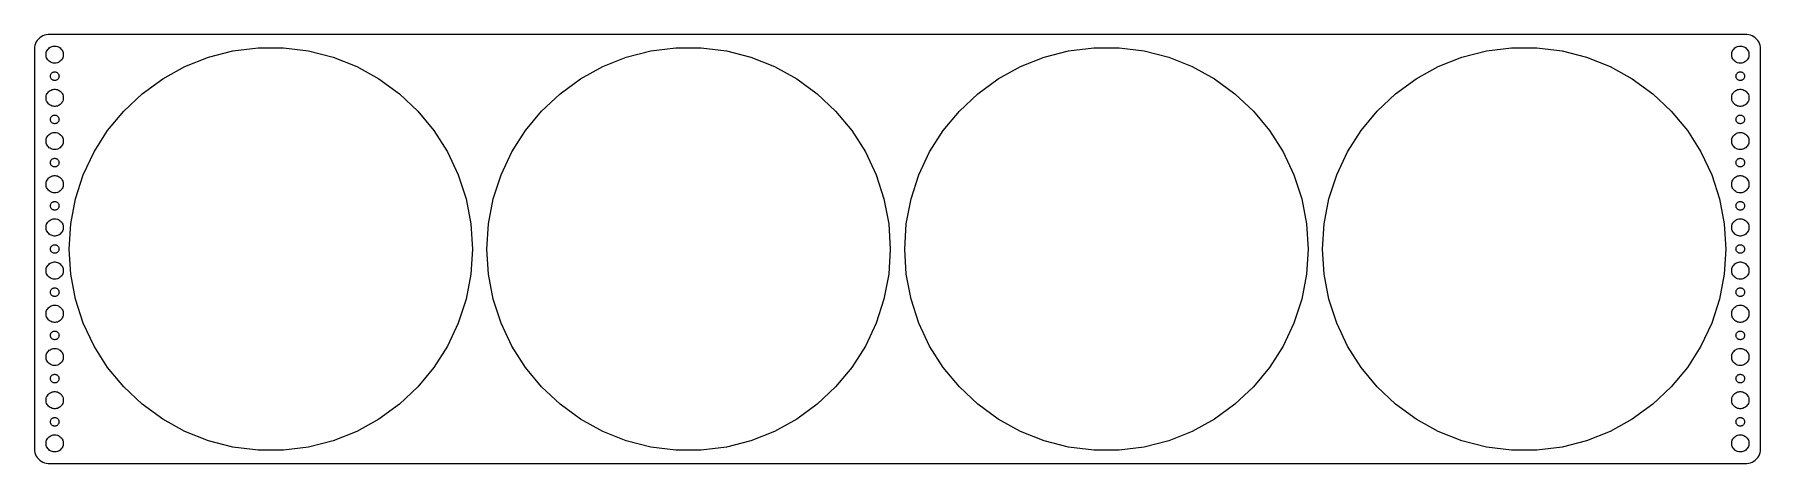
# Model space of a CAD drawing. Header units: metres. Extents: x -300 to 300, y -74 to 74.
import ezdxf

# ---------------------------------------------------------------- set-up
doc = ezdxf.new("R2010")
doc.units = ezdxf.units.M

msp = doc.modelspace()

# ---------------------------------------------------------------- linework, layer by layer
for p, q in [((-298.882, 71.9088), (-299.149, 71.3406)), ((-298.545, 72.4389), (-298.882, 71.9088)), ((-298.145, 72.9227), (-298.545, 72.4389)), ((-297.687, 73.3526), (-298.145, 72.9227)), ((-297.179, 73.7216), (-297.687, 73.3526)), ((-296.629, 74.0241), (-297.179, 73.7216)), ((-296.045, 74.2553), (-296.629, 74.0241)), ((-295.437, 74.4114), (-296.045, 74.2553)), ((-294.814, 74.4901), (-295.437, 74.4114)), ((294.814, 74.4901), (-294.814, 74.4901)), ((295.437, 74.4114), (294.814, 74.4901)), ((296.045, 74.2553), (295.437, 74.4114)), ((296.629, 74.0241), (296.045, 74.2553)), ((297.179, 73.7216), (296.629, 74.0241)), ((297.687, 73.3526), (297.179, 73.7216)), ((298.145, 72.9227), (297.687, 73.3526)), ((298.545, 72.4389), (298.145, 72.9227)), ((298.882, 71.9088), (298.545, 72.4389)), ((299.149, 71.3406), (298.882, 71.9088)), ((-299.461, 70.1267), (-299.5, 69.5)), ((-299.5, 69.5), (-299.5, -69.5)), ((-299.343, 70.7434), (-299.461, 70.1267)), ((-299.149, 71.3406), (-299.343, 70.7434)), ((-295.5, 67.5), (-295.476, 67.876)), ((-295.476, 67.124), (-295.5, 67.5)), ((-295.476, 67.876), (-295.406, 68.2461)), ((-295.406, 66.7539), (-295.476, 67.124)), ((-295.406, 68.2461), (-295.289, 68.6044)), ((-295.289, 66.3956), (-295.406, 66.7539)), ((-295.289, 68.6044), (-295.129, 68.9453)), ((-295.129, 66.0547), (-295.289, 66.3956)), ((-295.129, 68.9453), (-294.927, 69.2634)), ((-294.927, 65.7366), (-295.129, 66.0547)), ((-294.927, 69.2634), (-294.687, 69.5536)), ((-294.687, 69.5536), (-294.412, 69.8115)), ((-294.412, 69.8115), (-294.107, 70.033)), ((-294.107, 70.033), (-293.777, 70.2145)), ((-293.777, 70.2145), (-293.427, 70.3532)), ((-293.427, 70.3532), (-293.062, 70.4469)), ((-293.062, 70.4469), (-292.688, 70.4941)), ((-292.688, 70.4941), (-292.312, 70.4941)), ((-292.312, 70.4941), (-291.938, 70.4469)), ((-291.938, 70.4469), (-291.573, 70.3532)), ((-291.573, 70.3532), (-291.223, 70.2145)), ((-291.223, 70.2145), (-290.893, 70.033)), ((-290.893, 70.033), (-290.588, 69.8115)), ((-290.588, 69.8115), (-290.313, 69.5536)), ((-290.313, 69.5536), (-290.073, 69.2634)), ((-290.073, 69.2634), (-289.871, 68.9453)), ((-289.871, 66.0547), (-290.073, 65.7366)), ((-289.871, 68.9453), (-289.711, 68.6044)), ((-289.711, 66.3956), (-289.871, 66.0547)), ((-289.711, 68.6044), (-289.594, 68.2461)), ((-289.594, 66.7539), (-289.711, 66.3956)), ((-289.594, 68.2461), (-289.524, 67.876)), ((-289.524, 67.124), (-289.594, 66.7539)), ((-289.524, 67.876), (-289.5, 67.5)), ((-289.5, 67.5), (-289.524, 67.124)), ((-247.305, 63.3379), (-239.131, 66.574)), ((-239.131, 66.574), (-230.617, 68.7601)), ((-230.617, 68.7601), (-221.895, 69.8619)), ((-221.895, 69.8619), (-213.105, 69.8619)), ((-213.105, 69.8619), (-204.383, 68.7601)), ((-204.383, 68.7601), (-195.869, 66.574)), ((-195.869, 66.574), (-187.695, 63.3379)), ((-102.305, 63.3379), (-94.1312, 66.574)), ((-94.1312, 66.574), (-85.6167, 68.7601)), ((-85.6167, 68.7601), (-76.8953, 69.8619)), ((-76.8953, 69.8619), (-68.1047, 69.8619)), ((-68.1047, 69.8619), (-59.3833, 68.7601)), ((-59.3833, 68.7601), (-50.8688, 66.574)), ((-50.8688, 66.574), (-42.6954, 63.3379)), ((42.6954, 63.3379), (50.8688, 66.574)), ((50.8688, 66.574), (59.3833, 68.7601)), ((59.3833, 68.7601), (68.1047, 69.8619)), ((68.1047, 69.8619), (76.8953, 69.8619)), ((76.8953, 69.8619), (85.6167, 68.7601)), ((85.6167, 68.7601), (94.1312, 66.574)), ((94.1312, 66.574), (102.305, 63.3379)), ((187.695, 63.3379), (195.869, 66.574)), ((195.869, 66.574), (204.383, 68.7601)), ((204.383, 68.7601), (213.105, 69.8619)), ((213.105, 69.8619), (221.895, 69.8619)), ((221.895, 69.8619), (230.617, 68.7601)), ((230.617, 68.7601), (239.131, 66.574)), ((239.131, 66.574), (247.305, 63.3379)), ((289.5, 67.5), (289.524, 67.876)), ((289.524, 67.124), (289.5, 67.5)), ((289.524, 67.876), (289.594, 68.2461)), ((289.594, 66.7539), (289.524, 67.124)), ((289.594, 68.2461), (289.711, 68.6044)), ((289.711, 66.3956), (289.594, 66.7539)), ((289.711, 68.6044), (289.871, 68.9453)), ((289.871, 66.0547), (289.711, 66.3956)), ((289.871, 68.9453), (290.073, 69.2634)), ((290.073, 65.7366), (289.871, 66.0547)), ((290.073, 69.2634), (290.313, 69.5536)), ((290.313, 69.5536), (290.588, 69.8115)), ((290.588, 69.8115), (290.893, 70.033)), ((290.893, 70.033), (291.223, 70.2145)), ((291.223, 70.2145), (291.573, 70.3532)), ((291.573, 70.3532), (291.938, 70.4469)), ((291.938, 70.4469), (292.312, 70.4941)), ((292.312, 70.4941), (292.688, 70.4941)), ((292.688, 70.4941), (293.062, 70.4469)), ((293.062, 70.4469), (293.427, 70.3532)), ((293.427, 70.3532), (293.777, 70.2145)), ((293.777, 70.2145), (294.107, 70.033)), ((294.107, 70.033), (294.412, 69.8115)), ((294.412, 69.8115), (294.687, 69.5536)), ((294.687, 69.5536), (294.927, 69.2634)), ((294.927, 69.2634), (295.129, 68.9453)), ((295.129, 66.0547), (294.927, 65.7366)), ((295.129, 68.9453), (295.289, 68.6044)), ((295.289, 66.3956), (295.129, 66.0547)), ((295.289, 68.6044), (295.406, 68.2461)), ((295.406, 66.7539), (295.289, 66.3956)), ((295.406, 68.2461), (295.476, 67.876)), ((295.476, 67.124), (295.406, 66.7539)), ((295.476, 67.876), (295.5, 67.5)), ((295.5, 67.5), (295.476, 67.124)), ((299.343, 70.7434), (299.149, 71.3406)), ((299.461, 70.1267), (299.343, 70.7434)), ((299.5, 69.5), (299.461, 70.1267)), ((299.5, -69.5), (299.5, 69.5)), ((-294.687, 65.4464), (-294.927, 65.7366)), ((-294.412, 65.1885), (-294.687, 65.4464)), ((-294.107, 64.967), (-294.412, 65.1885)), ((-293.777, 64.7855), (-294.107, 64.967)), ((-294, 60), (-293.988, 60.188)), ((-293.988, 59.812), (-294, 60)), ((-293.988, 60.188), (-293.953, 60.373)), ((-293.953, 60.373), (-293.895, 60.5522)), ((-293.895, 60.5522), (-293.814, 60.7226)), ((-293.814, 60.7226), (-293.714, 60.8817)), ((-293.427, 64.6468), (-293.777, 64.7855)), ((-293.714, 60.8817), (-293.593, 61.0268)), ((-293.593, 61.0268), (-293.456, 61.1558)), ((-293.456, 61.1558), (-293.304, 61.2665)), ((-293.062, 64.5531), (-293.427, 64.6468)), ((-293.304, 61.2665), (-293.139, 61.3572)), ((-293.139, 61.3572), (-292.964, 61.4266)), ((-292.688, 64.5059), (-293.062, 64.5531)), ((-292.964, 61.4266), (-292.781, 61.4734)), ((-292.781, 61.4734), (-292.594, 61.497)), ((-292.312, 64.5059), (-292.688, 64.5059)), ((-292.594, 61.497), (-292.406, 61.497)), ((-292.406, 61.497), (-292.219, 61.4734)), ((-291.938, 64.5531), (-292.312, 64.5059)), ((-292.219, 61.4734), (-292.036, 61.4266)), ((-292.036, 61.4266), (-291.861, 61.3572)), ((-291.573, 64.6468), (-291.938, 64.5531)), ((-291.861, 61.3572), (-291.696, 61.2665)), ((-291.696, 61.2665), (-291.544, 61.1558)), ((-291.223, 64.7855), (-291.573, 64.6468)), ((-291.544, 61.1558), (-291.407, 61.0268)), ((-291.407, 61.0268), (-291.286, 60.8817)), ((-291.286, 60.8817), (-291.186, 60.7226)), ((-290.893, 64.967), (-291.223, 64.7855)), ((-291.186, 60.7226), (-291.105, 60.5522)), ((-291.105, 60.5522), (-291.047, 60.373)), ((-291.047, 60.373), (-291.012, 60.188)), ((-291.012, 60.188), (-291, 60)), ((-291, 60), (-291.012, 59.812)), ((-290.588, 65.1885), (-290.893, 64.967)), ((-290.313, 65.4464), (-290.588, 65.1885)), ((-290.073, 65.7366), (-290.313, 65.4464)), ((-255.008, 59.103), (-247.305, 63.3379)), ((-187.695, 63.3379), (-179.992, 59.103)), ((-110.008, 59.103), (-102.305, 63.3379)), ((-42.6954, 63.3379), (-34.9921, 59.103)), ((34.9921, 59.103), (42.6954, 63.3379)), ((102.305, 63.3379), (110.008, 59.103)), ((179.992, 59.103), (187.695, 63.3379)), ((247.305, 63.3379), (255.008, 59.103)), ((290.313, 65.4464), (290.073, 65.7366)), ((290.588, 65.1885), (290.313, 65.4464)), ((290.893, 64.967), (290.588, 65.1885)), ((291.223, 64.7855), (290.893, 64.967)), ((291, 60), (291.012, 60.188)), ((291.012, 59.812), (291, 60)), ((291.012, 60.188), (291.047, 60.373)), ((291.047, 60.373), (291.105, 60.5522)), ((291.105, 60.5522), (291.186, 60.7226)), ((291.186, 60.7226), (291.286, 60.8817)), ((291.573, 64.6468), (291.223, 64.7855)), ((291.286, 60.8817), (291.407, 61.0268)), ((291.407, 61.0268), (291.544, 61.1558)), ((291.544, 61.1558), (291.696, 61.2665)), ((291.938, 64.5531), (291.573, 64.6468)), ((291.696, 61.2665), (291.861, 61.3572)), ((291.861, 61.3572), (292.036, 61.4266)), ((292.312, 64.5059), (291.938, 64.5531)), ((292.036, 61.4266), (292.219, 61.4734)), ((292.219, 61.4734), (292.406, 61.497)), ((292.688, 64.5059), (292.312, 64.5059)), ((292.406, 61.497), (292.594, 61.497)), ((292.594, 61.497), (292.781, 61.4734)), ((293.062, 64.5531), (292.688, 64.5059)), ((292.781, 61.4734), (292.964, 61.4266)), ((292.964, 61.4266), (293.139, 61.3572)), ((293.427, 64.6468), (293.062, 64.5531)), ((293.139, 61.3572), (293.304, 61.2665)), ((293.304, 61.2665), (293.456, 61.1558)), ((293.777, 64.7855), (293.427, 64.6468)), ((293.456, 61.1558), (293.593, 61.0268)), ((293.593, 61.0268), (293.714, 60.8817)), ((293.714, 60.8817), (293.814, 60.7226)), ((294.107, 64.967), (293.777, 64.7855)), ((293.814, 60.7226), (293.895, 60.5522)), ((293.895, 60.5522), (293.953, 60.373)), ((293.953, 60.373), (293.988, 60.188)), ((293.988, 60.188), (294, 60)), ((294, 60), (293.988, 59.812)), ((294.412, 65.1885), (294.107, 64.967)), ((294.687, 65.4464), (294.412, 65.1885)), ((294.927, 65.7366), (294.687, 65.4464)), ((-295.289, 53.6044), (-295.129, 53.9453)), ((-295.129, 53.9453), (-294.927, 54.2634)), ((-294.927, 54.2634), (-294.687, 54.5536)), ((-294.687, 54.5536), (-294.412, 54.8115)), ((-294.412, 54.8115), (-294.107, 55.033)), ((-294.107, 55.033), (-293.777, 55.2145)), ((-293.953, 59.627), (-293.988, 59.812)), ((-293.895, 59.4478), (-293.953, 59.627)), ((-293.814, 59.2774), (-293.895, 59.4478)), ((-293.714, 59.1183), (-293.814, 59.2774)), ((-293.777, 55.2145), (-293.427, 55.3532)), ((-293.593, 58.9732), (-293.714, 59.1183)), ((-293.456, 58.8442), (-293.593, 58.9732)), ((-293.304, 58.7335), (-293.456, 58.8442)), ((-293.427, 55.3532), (-293.062, 55.4469)), ((-293.139, 58.6428), (-293.304, 58.7335)), ((-292.964, 58.5734), (-293.139, 58.6428)), ((-293.062, 55.4469), (-292.688, 55.4941)), ((-292.781, 58.5266), (-292.964, 58.5734)), ((-292.594, 58.503), (-292.781, 58.5266)), ((-292.688, 55.4941), (-292.312, 55.4941)), ((-292.406, 58.503), (-292.594, 58.503)), ((-292.219, 58.5266), (-292.406, 58.503)), ((-292.312, 55.4941), (-291.938, 55.4469)), ((-292.036, 58.5734), (-292.219, 58.5266)), ((-291.861, 58.6428), (-292.036, 58.5734)), ((-291.938, 55.4469), (-291.573, 55.3532)), ((-291.696, 58.7335), (-291.861, 58.6428)), ((-291.544, 58.8442), (-291.696, 58.7335)), ((-291.573, 55.3532), (-291.223, 55.2145)), ((-291.407, 58.9732), (-291.544, 58.8442)), ((-291.286, 59.1183), (-291.407, 58.9732)), ((-291.186, 59.2774), (-291.286, 59.1183)), ((-291.223, 55.2145), (-290.893, 55.033)), ((-291.105, 59.4478), (-291.186, 59.2774)), ((-291.047, 59.627), (-291.105, 59.4478)), ((-291.012, 59.812), (-291.047, 59.627)), ((-290.893, 55.033), (-290.588, 54.8115)), ((-290.588, 54.8115), (-290.313, 54.5536)), ((-290.313, 54.5536), (-290.073, 54.2634)), ((-290.073, 54.2634), (-289.871, 53.9453)), ((-289.871, 53.9453), (-289.711, 53.6044)), ((-268.528, 47.9183), (-262.12, 53.9359)), ((-262.12, 53.9359), (-255.008, 59.103)), ((-179.992, 59.103), (-172.88, 53.9359)), ((-172.88, 53.9359), (-166.472, 47.9183)), ((-123.528, 47.9183), (-117.12, 53.9359)), ((-117.12, 53.9359), (-110.008, 59.103)), ((-34.9921, 59.103), (-27.8803, 53.9359)), ((-27.8803, 53.9359), (-21.4722, 47.9183)), ((21.4722, 47.9183), (27.8803, 53.9359)), ((27.8803, 53.9359), (34.9921, 59.103)), ((110.008, 59.103), (117.12, 53.9359)), ((117.12, 53.9359), (123.528, 47.9183)), ((166.472, 47.9183), (172.88, 53.9359)), ((172.88, 53.9359), (179.992, 59.103)), ((255.008, 59.103), (262.12, 53.9359)), ((262.12, 53.9359), (268.528, 47.9183)), ((289.711, 53.6044), (289.871, 53.9453)), ((289.871, 53.9453), (290.073, 54.2634)), ((290.073, 54.2634), (290.313, 54.5536)), ((290.313, 54.5536), (290.588, 54.8115)), ((290.588, 54.8115), (290.893, 55.033)), ((290.893, 55.033), (291.223, 55.2145)), ((291.047, 59.627), (291.012, 59.812)), ((291.105, 59.4478), (291.047, 59.627)), ((291.186, 59.2774), (291.105, 59.4478)), ((291.286, 59.1183), (291.186, 59.2774)), ((291.223, 55.2145), (291.573, 55.3532)), ((291.407, 58.9732), (291.286, 59.1183)), ((291.544, 58.8442), (291.407, 58.9732)), ((291.696, 58.7335), (291.544, 58.8442)), ((291.573, 55.3532), (291.938, 55.4469)), ((291.861, 58.6428), (291.696, 58.7335)), ((292.036, 58.5734), (291.861, 58.6428)), ((291.938, 55.4469), (292.312, 55.4941)), ((292.219, 58.5266), (292.036, 58.5734)), ((292.406, 58.503), (292.219, 58.5266)), ((292.312, 55.4941), (292.688, 55.4941)), ((292.594, 58.503), (292.406, 58.503)), ((292.781, 58.5266), (292.594, 58.503)), ((292.688, 55.4941), (293.062, 55.4469)), ((292.964, 58.5734), (292.781, 58.5266)), ((293.139, 58.6428), (292.964, 58.5734)), ((293.062, 55.4469), (293.427, 55.3532)), ((293.304, 58.7335), (293.139, 58.6428)), ((293.456, 58.8442), (293.304, 58.7335)), ((293.427, 55.3532), (293.777, 55.2145)), ((293.593, 58.9732), (293.456, 58.8442)), ((293.714, 59.1183), (293.593, 58.9732)), ((293.814, 59.2774), (293.714, 59.1183)), ((293.777, 55.2145), (294.107, 55.033)), ((293.895, 59.4478), (293.814, 59.2774)), ((293.953, 59.627), (293.895, 59.4478)), ((293.988, 59.812), (293.953, 59.627)), ((294.107, 55.033), (294.412, 54.8115)), ((294.412, 54.8115), (294.687, 54.5536)), ((294.687, 54.5536), (294.927, 54.2634)), ((294.927, 54.2634), (295.129, 53.9453)), ((295.129, 53.9453), (295.289, 53.6044)), ((-295.5, 52.5), (-295.476, 52.876)), ((-295.476, 52.124), (-295.5, 52.5)), ((-295.476, 52.876), (-295.406, 53.2461)), ((-295.406, 51.7539), (-295.476, 52.124)), ((-295.406, 53.2461), (-295.289, 53.6044)), ((-295.289, 51.3956), (-295.406, 51.7539)), ((-295.129, 51.0547), (-295.289, 51.3956)), ((-294.927, 50.7366), (-295.129, 51.0547)), ((-294.687, 50.4464), (-294.927, 50.7366)), ((-294.412, 50.1885), (-294.687, 50.4464)), ((-294.107, 49.967), (-294.412, 50.1885)), ((-293.777, 49.7855), (-294.107, 49.967)), ((-293.427, 49.6468), (-293.777, 49.7855)), ((-293.062, 49.5531), (-293.427, 49.6468)), ((-292.688, 49.5059), (-293.062, 49.5531)), ((-292.312, 49.5059), (-292.688, 49.5059)), ((-291.938, 49.5531), (-292.312, 49.5059)), ((-291.573, 49.6468), (-291.938, 49.5531)), ((-291.223, 49.7855), (-291.573, 49.6468)), ((-290.893, 49.967), (-291.223, 49.7855)), ((-290.588, 50.1885), (-290.893, 49.967)), ((-290.313, 50.4464), (-290.588, 50.1885)), ((-290.073, 50.7366), (-290.313, 50.4464)), ((-289.871, 51.0547), (-290.073, 50.7366)), ((-289.711, 51.3956), (-289.871, 51.0547)), ((-289.711, 53.6044), (-289.594, 53.2461)), ((-289.594, 51.7539), (-289.711, 51.3956)), ((-289.594, 53.2461), (-289.524, 52.876)), ((-289.524, 52.124), (-289.594, 51.7539)), ((-289.524, 52.876), (-289.5, 52.5)), ((-289.5, 52.5), (-289.524, 52.124)), ((289.5, 52.5), (289.524, 52.876)), ((289.524, 52.124), (289.5, 52.5)), ((289.524, 52.876), (289.594, 53.2461)), ((289.594, 51.7539), (289.524, 52.124)), ((289.594, 53.2461), (289.711, 53.6044)), ((289.711, 51.3956), (289.594, 51.7539)), ((289.871, 51.0547), (289.711, 51.3956)), ((290.073, 50.7366), (289.871, 51.0547)), ((290.313, 50.4464), (290.073, 50.7366)), ((290.588, 50.1885), (290.313, 50.4464)), ((290.893, 49.967), (290.588, 50.1885)), ((291.223, 49.7855), (290.893, 49.967)), ((291.573, 49.6468), (291.223, 49.7855)), ((291.938, 49.5531), (291.573, 49.6468)), ((292.312, 49.5059), (291.938, 49.5531)), ((292.688, 49.5059), (292.312, 49.5059)), ((293.062, 49.5531), (292.688, 49.5059)), ((293.427, 49.6468), (293.062, 49.5531)), ((293.777, 49.7855), (293.427, 49.6468)), ((294.107, 49.967), (293.777, 49.7855)), ((294.412, 50.1885), (294.107, 49.967)), ((294.687, 50.4464), (294.412, 50.1885)), ((294.927, 50.7366), (294.687, 50.4464)), ((295.129, 51.0547), (294.927, 50.7366)), ((295.289, 51.3956), (295.129, 51.0547)), ((295.289, 53.6044), (295.406, 53.2461)), ((295.406, 51.7539), (295.289, 51.3956)), ((295.406, 53.2461), (295.476, 52.876)), ((295.476, 52.124), (295.406, 51.7539)), ((295.476, 52.876), (295.5, 52.5)), ((295.5, 52.5), (295.476, 52.124)), ((-294, 45), (-293.988, 45.188)), ((-293.988, 44.812), (-294, 45)), ((-293.988, 45.188), (-293.953, 45.373)), ((-293.953, 44.627), (-293.988, 44.812)), ((-293.953, 45.373), (-293.895, 45.5522)), ((-293.895, 44.4478), (-293.953, 44.627)), ((-293.895, 45.5522), (-293.814, 45.7226)), ((-293.814, 44.2774), (-293.895, 44.4478)), ((-293.814, 45.7226), (-293.714, 45.8817)), ((-293.714, 44.1183), (-293.814, 44.2774)), ((-293.714, 45.8817), (-293.593, 46.0268)), ((-293.593, 43.9732), (-293.714, 44.1183)), ((-293.593, 46.0268), (-293.456, 46.1558)), ((-293.456, 43.8442), (-293.593, 43.9732)), ((-293.456, 46.1558), (-293.304, 46.2665)), ((-293.304, 43.7335), (-293.456, 43.8442)), ((-293.304, 46.2665), (-293.139, 46.3572)), ((-293.139, 43.6428), (-293.304, 43.7335)), ((-293.139, 46.3572), (-292.964, 46.4266)), ((-292.964, 43.5734), (-293.139, 43.6428)), ((-292.964, 46.4266), (-292.781, 46.4734)), ((-292.781, 43.5266), (-292.964, 43.5734)), ((-292.781, 46.4734), (-292.594, 46.497)), ((-292.594, 43.503), (-292.781, 43.5266)), ((-292.594, 46.497), (-292.406, 46.497)), ((-292.406, 43.503), (-292.594, 43.503)), ((-292.406, 46.497), (-292.219, 46.4734)), ((-292.219, 43.5266), (-292.406, 43.503)), ((-292.219, 46.4734), (-292.036, 46.4266)), ((-292.036, 43.5734), (-292.219, 43.5266)), ((-292.036, 46.4266), (-291.861, 46.3572)), ((-291.861, 43.6428), (-292.036, 43.5734)), ((-291.861, 46.3572), (-291.696, 46.2665)), ((-291.696, 43.7335), (-291.861, 43.6428)), ((-291.696, 46.2665), (-291.544, 46.1558)), ((-291.544, 43.8442), (-291.696, 43.7335)), ((-291.544, 46.1558), (-291.407, 46.0268)), ((-291.407, 43.9732), (-291.544, 43.8442)), ((-291.407, 46.0268), (-291.286, 45.8817)), ((-291.286, 44.1183), (-291.407, 43.9732)), ((-291.286, 45.8817), (-291.186, 45.7226)), ((-291.186, 44.2774), (-291.286, 44.1183)), ((-291.186, 45.7226), (-291.105, 45.5522)), ((-291.105, 44.4478), (-291.186, 44.2774)), ((-291.105, 45.5522), (-291.047, 45.373)), ((-291.047, 44.627), (-291.105, 44.4478)), ((-291.047, 45.373), (-291.012, 45.188)), ((-291.012, 44.812), (-291.047, 44.627)), ((-291.012, 45.188), (-291, 45)), ((-291, 45), (-291.012, 44.812)), ((-274.131, 41.145), (-268.528, 47.9183)), ((-166.472, 47.9183), (-160.869, 41.145)), ((-129.131, 41.145), (-123.528, 47.9183)), ((-21.4722, 47.9183), (-15.8688, 41.145)), ((15.8688, 41.145), (21.4722, 47.9183)), ((123.528, 47.9183), (129.131, 41.145)), ((160.869, 41.145), (166.472, 47.9183)), ((268.528, 47.9183), (274.131, 41.145)), ((291, 45), (291.012, 45.188)), ((291.012, 44.812), (291, 45)), ((291.012, 45.188), (291.047, 45.373)), ((291.047, 44.627), (291.012, 44.812)), ((291.047, 45.373), (291.105, 45.5522)), ((291.105, 44.4478), (291.047, 44.627)), ((291.105, 45.5522), (291.186, 45.7226)), ((291.186, 44.2774), (291.105, 44.4478)), ((291.186, 45.7226), (291.286, 45.8817)), ((291.286, 44.1183), (291.186, 44.2774)), ((291.286, 45.8817), (291.407, 46.0268)), ((291.407, 43.9732), (291.286, 44.1183)), ((291.407, 46.0268), (291.544, 46.1558)), ((291.544, 43.8442), (291.407, 43.9732)), ((291.544, 46.1558), (291.696, 46.2665)), ((291.696, 43.7335), (291.544, 43.8442)), ((291.696, 46.2665), (291.861, 46.3572)), ((291.861, 43.6428), (291.696, 43.7335)), ((291.861, 46.3572), (292.036, 46.4266)), ((292.036, 43.5734), (291.861, 43.6428)), ((292.036, 46.4266), (292.219, 46.4734)), ((292.219, 43.5266), (292.036, 43.5734)), ((292.219, 46.4734), (292.406, 46.497)), ((292.406, 43.503), (292.219, 43.5266)), ((292.406, 46.497), (292.594, 46.497)), ((292.594, 43.503), (292.406, 43.503)), ((292.594, 46.497), (292.781, 46.4734)), ((292.781, 43.5266), (292.594, 43.503)), ((292.781, 46.4734), (292.964, 46.4266)), ((292.964, 43.5734), (292.781, 43.5266)), ((292.964, 46.4266), (293.139, 46.3572)), ((293.139, 43.6428), (292.964, 43.5734)), ((293.139, 46.3572), (293.304, 46.2665)), ((293.304, 43.7335), (293.139, 43.6428)), ((293.304, 46.2665), (293.456, 46.1558)), ((293.456, 43.8442), (293.304, 43.7335)), ((293.456, 46.1558), (293.593, 46.0268)), ((293.593, 43.9732), (293.456, 43.8442)), ((293.593, 46.0268), (293.714, 45.8817)), ((293.714, 44.1183), (293.593, 43.9732)), ((293.714, 45.8817), (293.814, 45.7226)), ((293.814, 44.2774), (293.714, 44.1183)), ((293.814, 45.7226), (293.895, 45.5522)), ((293.895, 44.4478), (293.814, 44.2774)), ((293.895, 45.5522), (293.953, 45.373)), ((293.953, 44.627), (293.895, 44.4478)), ((293.953, 45.373), (293.988, 45.188)), ((293.988, 44.812), (293.953, 44.627)), ((293.988, 45.188), (294, 45)), ((294, 45), (293.988, 44.812)), ((-295.5, 37.5), (-295.476, 37.876)), ((-295.476, 37.124), (-295.5, 37.5)), ((-295.476, 37.876), (-295.406, 38.2461)), ((-295.406, 36.7539), (-295.476, 37.124)), ((-295.406, 38.2461), (-295.289, 38.6044)), ((-295.289, 36.3956), (-295.406, 36.7539)), ((-295.289, 38.6044), (-295.129, 38.9453)), ((-295.129, 36.0547), (-295.289, 36.3956)), ((-295.129, 38.9453), (-294.927, 39.2634)), ((-294.927, 35.7366), (-295.129, 36.0547)), ((-294.927, 39.2634), (-294.687, 39.5536)), ((-294.687, 39.5536), (-294.412, 39.8115)), ((-294.412, 39.8115), (-294.107, 40.033)), ((-294.107, 40.033), (-293.777, 40.2145)), ((-293.777, 40.2145), (-293.427, 40.3532)), ((-293.427, 40.3532), (-293.062, 40.4469)), ((-293.062, 40.4469), (-292.688, 40.4941)), ((-292.688, 40.4941), (-292.312, 40.4941)), ((-292.312, 40.4941), (-291.938, 40.4469)), ((-291.938, 40.4469), (-291.573, 40.3532)), ((-291.573, 40.3532), (-291.223, 40.2145)), ((-291.223, 40.2145), (-290.893, 40.033)), ((-290.893, 40.033), (-290.588, 39.8115)), ((-290.588, 39.8115), (-290.313, 39.5536)), ((-290.313, 39.5536), (-290.073, 39.2634)), ((-290.073, 39.2634), (-289.871, 38.9453)), ((-289.871, 36.0547), (-290.073, 35.7366)), ((-289.871, 38.9453), (-289.711, 38.6044)), ((-289.711, 36.3956), (-289.871, 36.0547)), ((-289.711, 38.6044), (-289.594, 38.2461)), ((-289.594, 36.7539), (-289.711, 36.3956)), ((-289.594, 38.2461), (-289.524, 37.876)), ((-289.524, 37.124), (-289.594, 36.7539)), ((-289.524, 37.876), (-289.5, 37.5)), ((-289.5, 37.5), (-289.524, 37.124)), ((-278.841, 33.7227), (-274.131, 41.145)), ((-160.869, 41.145), (-156.159, 33.7227)), ((-133.841, 33.7227), (-129.131, 41.145)), ((-15.8688, 41.145), (-11.1585, 33.7227)), ((11.1585, 33.7227), (15.8688, 41.145)), ((129.131, 41.145), (133.841, 33.7227)), ((156.159, 33.7227), (160.869, 41.145)), ((274.131, 41.145), (278.841, 33.7227)), ((289.5, 37.5), (289.524, 37.876)), ((289.524, 37.124), (289.5, 37.5)), ((289.524, 37.876), (289.594, 38.2461)), ((289.594, 36.7539), (289.524, 37.124)), ((289.594, 38.2461), (289.711, 38.6044)), ((289.711, 36.3956), (289.594, 36.7539)), ((289.711, 38.6044), (289.871, 38.9453)), ((289.871, 36.0547), (289.711, 36.3956)), ((289.871, 38.9453), (290.073, 39.2634)), ((290.073, 35.7366), (289.871, 36.0547)), ((290.073, 39.2634), (290.313, 39.5536)), ((290.313, 39.5536), (290.588, 39.8115)), ((290.588, 39.8115), (290.893, 40.033)), ((290.893, 40.033), (291.223, 40.2145)), ((291.223, 40.2145), (291.573, 40.3532)), ((291.573, 40.3532), (291.938, 40.4469)), ((291.938, 40.4469), (292.312, 40.4941)), ((292.312, 40.4941), (292.688, 40.4941)), ((292.688, 40.4941), (293.062, 40.4469)), ((293.062, 40.4469), (293.427, 40.3532)), ((293.427, 40.3532), (293.777, 40.2145)), ((293.777, 40.2145), (294.107, 40.033)), ((294.107, 40.033), (294.412, 39.8115)), ((294.412, 39.8115), (294.687, 39.5536)), ((294.687, 39.5536), (294.927, 39.2634)), ((294.927, 39.2634), (295.129, 38.9453)), ((295.129, 36.0547), (294.927, 35.7366)), ((295.129, 38.9453), (295.289, 38.6044)), ((295.289, 36.3956), (295.129, 36.0547)), ((295.289, 38.6044), (295.406, 38.2461)), ((295.406, 36.7539), (295.289, 36.3956)), ((295.406, 38.2461), (295.476, 37.876)), ((295.476, 37.124), (295.406, 36.7539)), ((295.476, 37.876), (295.5, 37.5)), ((295.5, 37.5), (295.476, 37.124)), ((-294.687, 35.4464), (-294.927, 35.7366)), ((-294.412, 35.1885), (-294.687, 35.4464)), ((-294.107, 34.967), (-294.412, 35.1885)), ((-293.777, 34.7855), (-294.107, 34.967)), ((-294, 30), (-293.988, 30.188)), ((-293.988, 29.812), (-294, 30)), ((-293.988, 30.188), (-293.953, 30.373)), ((-293.953, 30.373), (-293.895, 30.5522)), ((-293.895, 30.5522), (-293.814, 30.7226)), ((-293.814, 30.7226), (-293.714, 30.8817)), ((-293.427, 34.6468), (-293.777, 34.7855)), ((-293.714, 30.8817), (-293.593, 31.0268)), ((-293.593, 31.0268), (-293.456, 31.1558)), ((-293.456, 31.1558), (-293.304, 31.2665)), ((-293.062, 34.5531), (-293.427, 34.6468)), ((-293.304, 31.2665), (-293.139, 31.3572)), ((-293.139, 31.3572), (-292.964, 31.4266)), ((-292.688, 34.5059), (-293.062, 34.5531)), ((-292.964, 31.4266), (-292.781, 31.4734)), ((-292.781, 31.4734), (-292.594, 31.497)), ((-292.312, 34.5059), (-292.688, 34.5059)), ((-292.594, 31.497), (-292.406, 31.497)), ((-292.406, 31.497), (-292.219, 31.4734)), ((-291.938, 34.5531), (-292.312, 34.5059)), ((-292.219, 31.4734), (-292.036, 31.4266)), ((-292.036, 31.4266), (-291.861, 31.3572)), ((-291.573, 34.6468), (-291.938, 34.5531)), ((-291.861, 31.3572), (-291.696, 31.2665)), ((-291.696, 31.2665), (-291.544, 31.1558)), ((-291.223, 34.7855), (-291.573, 34.6468)), ((-291.544, 31.1558), (-291.407, 31.0268)), ((-291.407, 31.0268), (-291.286, 30.8817)), ((-291.286, 30.8817), (-291.186, 30.7226)), ((-290.893, 34.967), (-291.223, 34.7855)), ((-291.186, 30.7226), (-291.105, 30.5522)), ((-291.105, 30.5522), (-291.047, 30.373)), ((-291.047, 30.373), (-291.012, 30.188)), ((-291.012, 30.188), (-291, 30)), ((-291, 30), (-291.012, 29.812)), ((-290.588, 35.1885), (-290.893, 34.967)), ((-290.313, 35.4464), (-290.588, 35.1885)), ((-290.073, 35.7366), (-290.313, 35.4464)), ((-282.584, 25.7687), (-278.841, 33.7227)), ((-156.159, 33.7227), (-152.416, 25.7687)), ((-137.584, 25.7687), (-133.841, 33.7227)), ((-11.1585, 33.7227), (-7.41563, 25.7687)), ((7.41563, 25.7687), (11.1585, 33.7227)), ((133.841, 33.7227), (137.584, 25.7687)), ((152.416, 25.7687), (156.159, 33.7227)), ((278.841, 33.7227), (282.584, 25.7687)), ((290.313, 35.4464), (290.073, 35.7366)), ((290.588, 35.1885), (290.313, 35.4464)), ((290.893, 34.967), (290.588, 35.1885)), ((291.223, 34.7855), (290.893, 34.967)), ((291, 30), (291.012, 30.188)), ((291.012, 29.812), (291, 30)), ((291.012, 30.188), (291.047, 30.373)), ((291.047, 30.373), (291.105, 30.5522)), ((291.105, 30.5522), (291.186, 30.7226)), ((291.186, 30.7226), (291.286, 30.8817)), ((291.573, 34.6468), (291.223, 34.7855)), ((291.286, 30.8817), (291.407, 31.0268)), ((291.407, 31.0268), (291.544, 31.1558)), ((291.544, 31.1558), (291.696, 31.2665)), ((291.938, 34.5531), (291.573, 34.6468)), ((291.696, 31.2665), (291.861, 31.3572)), ((291.861, 31.3572), (292.036, 31.4266)), ((292.312, 34.5059), (291.938, 34.5531)), ((292.036, 31.4266), (292.219, 31.4734)), ((292.219, 31.4734), (292.406, 31.497)), ((292.688, 34.5059), (292.312, 34.5059)), ((292.406, 31.497), (292.594, 31.497)), ((292.594, 31.497), (292.781, 31.4734)), ((293.062, 34.5531), (292.688, 34.5059)), ((292.781, 31.4734), (292.964, 31.4266)), ((292.964, 31.4266), (293.139, 31.3572)), ((293.427, 34.6468), (293.062, 34.5531)), ((293.139, 31.3572), (293.304, 31.2665)), ((293.304, 31.2665), (293.456, 31.1558)), ((293.777, 34.7855), (293.427, 34.6468)), ((293.456, 31.1558), (293.593, 31.0268)), ((293.593, 31.0268), (293.714, 30.8817)), ((293.714, 30.8817), (293.814, 30.7226)), ((294.107, 34.967), (293.777, 34.7855)), ((293.814, 30.7226), (293.895, 30.5522)), ((293.895, 30.5522), (293.953, 30.373)), ((293.953, 30.373), (293.988, 30.188)), ((293.988, 30.188), (294, 30)), ((294, 30), (293.988, 29.812)), ((294.412, 35.1885), (294.107, 34.967)), ((294.687, 35.4464), (294.412, 35.1885)), ((294.927, 35.7366), (294.687, 35.4464)), ((-295.129, 23.9453), (-294.927, 24.2634)), ((-294.927, 24.2634), (-294.687, 24.5536)), ((-294.687, 24.5536), (-294.412, 24.8115)), ((-294.412, 24.8115), (-294.107, 25.033)), ((-294.107, 25.033), (-293.777, 25.2145)), ((-293.953, 29.627), (-293.988, 29.812)), ((-293.895, 29.4478), (-293.953, 29.627)), ((-293.814, 29.2774), (-293.895, 29.4478)), ((-293.714, 29.1183), (-293.814, 29.2774)), ((-293.777, 25.2145), (-293.427, 25.3532)), ((-293.593, 28.9732), (-293.714, 29.1183)), ((-293.456, 28.8442), (-293.593, 28.9732)), ((-293.304, 28.7335), (-293.456, 28.8442)), ((-293.427, 25.3532), (-293.062, 25.4469)), ((-293.139, 28.6427), (-293.304, 28.7335)), ((-292.964, 28.5734), (-293.139, 28.6427)), ((-293.062, 25.4469), (-292.688, 25.4941)), ((-292.781, 28.5266), (-292.964, 28.5734)), ((-292.594, 28.503), (-292.781, 28.5266)), ((-292.688, 25.4941), (-292.312, 25.4941)), ((-292.406, 28.503), (-292.594, 28.503)), ((-292.219, 28.5266), (-292.406, 28.503)), ((-292.312, 25.4941), (-291.938, 25.4469)), ((-292.036, 28.5734), (-292.219, 28.5266)), ((-291.861, 28.6427), (-292.036, 28.5734)), ((-291.938, 25.4469), (-291.573, 25.3532)), ((-291.696, 28.7335), (-291.861, 28.6427)), ((-291.544, 28.8442), (-291.696, 28.7335)), ((-291.573, 25.3532), (-291.223, 25.2145)), ((-291.407, 28.9732), (-291.544, 28.8442)), ((-291.286, 29.1183), (-291.407, 28.9732)), ((-291.186, 29.2774), (-291.286, 29.1183)), ((-291.223, 25.2145), (-290.893, 25.033)), ((-291.105, 29.4478), (-291.186, 29.2774)), ((-291.047, 29.627), (-291.105, 29.4478)), ((-291.012, 29.812), (-291.047, 29.627)), ((-290.893, 25.033), (-290.588, 24.8115)), ((-290.588, 24.8115), (-290.313, 24.5536)), ((-290.313, 24.5536), (-290.073, 24.2634)), ((-290.073, 24.2634), (-289.871, 23.9453)), ((-285.301, 17.4083), (-282.584, 25.7687)), ((-152.416, 25.7687), (-149.699, 17.4083)), ((-140.301, 17.4083), (-137.584, 25.7687)), ((-7.41563, 25.7687), (-4.69917, 17.4083)), ((4.69917, 17.4083), (7.41563, 25.7687)), ((137.584, 25.7687), (140.301, 17.4083)), ((149.699, 17.4083), (152.416, 25.7687)), ((282.584, 25.7687), (285.301, 17.4083)), ((289.871, 23.9453), (290.073, 24.2634)), ((290.073, 24.2634), (290.313, 24.5536)), ((290.313, 24.5536), (290.588, 24.8115)), ((290.588, 24.8115), (290.893, 25.033)), ((290.893, 25.033), (291.223, 25.2145)), ((291.047, 29.627), (291.012, 29.812)), ((291.105, 29.4478), (291.047, 29.627)), ((291.186, 29.2774), (291.105, 29.4478)), ((291.286, 29.1183), (291.186, 29.2774)), ((291.223, 25.2145), (291.573, 25.3532)), ((291.407, 28.9732), (291.286, 29.1183)), ((291.544, 28.8442), (291.407, 28.9732)), ((291.696, 28.7335), (291.544, 28.8442)), ((291.573, 25.3532), (291.938, 25.4469)), ((291.861, 28.6427), (291.696, 28.7335)), ((292.036, 28.5734), (291.861, 28.6427)), ((291.938, 25.4469), (292.312, 25.4941)), ((292.219, 28.5266), (292.036, 28.5734)), ((292.406, 28.503), (292.219, 28.5266)), ((292.312, 25.4941), (292.688, 25.4941)), ((292.594, 28.503), (292.406, 28.503)), ((292.781, 28.5266), (292.594, 28.503)), ((292.688, 25.4941), (293.062, 25.4469)), ((292.964, 28.5734), (292.781, 28.5266)), ((293.139, 28.6427), (292.964, 28.5734)), ((293.062, 25.4469), (293.427, 25.3532)), ((293.304, 28.7335), (293.139, 28.6427)), ((293.456, 28.8442), (293.304, 28.7335)), ((293.427, 25.3532), (293.777, 25.2145)), ((293.593, 28.9732), (293.456, 28.8442)), ((293.714, 29.1183), (293.593, 28.9732)), ((293.814, 29.2774), (293.714, 29.1183)), ((293.777, 25.2145), (294.107, 25.033)), ((293.895, 29.4478), (293.814, 29.2774)), ((293.953, 29.627), (293.895, 29.4478)), ((293.988, 29.812), (293.953, 29.627)), ((294.107, 25.033), (294.412, 24.8115)), ((294.412, 24.8115), (294.687, 24.5536)), ((294.687, 24.5536), (294.927, 24.2634)), ((294.927, 24.2634), (295.129, 23.9453)), ((-295.5, 22.5), (-295.476, 22.876)), ((-295.476, 22.124), (-295.5, 22.5)), ((-295.476, 22.876), (-295.406, 23.2461)), ((-295.406, 21.7539), (-295.476, 22.124)), ((-295.406, 23.2461), (-295.289, 23.6044)), ((-295.289, 21.3956), (-295.406, 21.7539)), ((-295.289, 23.6044), (-295.129, 23.9453)), ((-295.129, 21.0547), (-295.289, 21.3956)), ((-294.927, 20.7366), (-295.129, 21.0547)), ((-294.687, 20.4464), (-294.927, 20.7366)), ((-294.412, 20.1884), (-294.687, 20.4464)), ((-294.107, 19.967), (-294.412, 20.1884)), ((-293.777, 19.7855), (-294.107, 19.967)), ((-293.427, 19.6468), (-293.777, 19.7855)), ((-293.062, 19.5531), (-293.427, 19.6468)), ((-292.688, 19.5059), (-293.062, 19.5531)), ((-292.312, 19.5059), (-292.688, 19.5059)), ((-291.938, 19.5531), (-292.312, 19.5059)), ((-291.573, 19.6468), (-291.938, 19.5531)), ((-291.223, 19.7855), (-291.573, 19.6468)), ((-290.893, 19.967), (-291.223, 19.7855)), ((-290.588, 20.1884), (-290.893, 19.967)), ((-290.313, 20.4464), (-290.588, 20.1884)), ((-290.073, 20.7366), (-290.313, 20.4464)), ((-289.871, 21.0547), (-290.073, 20.7366)), ((-289.871, 23.9453), (-289.711, 23.6044)), ((-289.711, 21.3956), (-289.871, 21.0547)), ((-289.711, 23.6044), (-289.594, 23.2461)), ((-289.594, 21.7539), (-289.711, 21.3956)), ((-289.594, 23.2461), (-289.524, 22.876)), ((-289.524, 22.124), (-289.594, 21.7539)), ((-289.524, 22.876), (-289.5, 22.5)), ((-289.5, 22.5), (-289.524, 22.124)), ((289.5, 22.5), (289.524, 22.876)), ((289.524, 22.124), (289.5, 22.5)), ((289.524, 22.876), (289.594, 23.2461)), ((289.594, 21.7539), (289.524, 22.124)), ((289.594, 23.2461), (289.711, 23.6044)), ((289.711, 21.3956), (289.594, 21.7539)), ((289.711, 23.6044), (289.871, 23.9453)), ((289.871, 21.0547), (289.711, 21.3956)), ((290.073, 20.7366), (289.871, 21.0547)), ((290.313, 20.4464), (290.073, 20.7366)), ((290.588, 20.1884), (290.313, 20.4464)), ((290.893, 19.967), (290.588, 20.1884)), ((291.223, 19.7855), (290.893, 19.967)), ((291.573, 19.6468), (291.223, 19.7855)), ((291.938, 19.5531), (291.573, 19.6468)), ((292.312, 19.5059), (291.938, 19.5531)), ((292.688, 19.5059), (292.312, 19.5059)), ((293.062, 19.5531), (292.688, 19.5059)), ((293.427, 19.6468), (293.062, 19.5531)), ((293.777, 19.7855), (293.427, 19.6468)), ((294.107, 19.967), (293.777, 19.7855)), ((294.412, 20.1884), (294.107, 19.967)), ((294.687, 20.4464), (294.412, 20.1884)), ((294.927, 20.7366), (294.687, 20.4464)), ((295.129, 21.0547), (294.927, 20.7366)), ((295.129, 23.9453), (295.289, 23.6044)), ((295.289, 21.3956), (295.129, 21.0547)), ((295.289, 23.6044), (295.406, 23.2461)), ((295.406, 21.7539), (295.289, 21.3956)), ((295.406, 23.2461), (295.476, 22.876)), ((295.476, 22.124), (295.406, 21.7539)), ((295.476, 22.876), (295.5, 22.5)), ((295.5, 22.5), (295.476, 22.124)), ((-294, 15), (-293.988, 15.188)), ((-293.988, 14.812), (-294, 15)), ((-293.988, 15.188), (-293.953, 15.373)), ((-293.953, 14.627), (-293.988, 14.812)), ((-293.953, 15.373), (-293.895, 15.5522)), ((-293.895, 14.4478), (-293.953, 14.627)), ((-293.895, 15.5522), (-293.814, 15.7226)), ((-293.814, 14.2774), (-293.895, 14.4478)), ((-293.814, 15.7226), (-293.714, 15.8817)), ((-293.714, 14.1183), (-293.814, 14.2774)), ((-293.714, 15.8817), (-293.593, 16.0268)), ((-293.593, 13.9732), (-293.714, 14.1183)), ((-293.593, 16.0268), (-293.456, 16.1558)), ((-293.456, 13.8442), (-293.593, 13.9732)), ((-293.456, 16.1558), (-293.304, 16.2665)), ((-293.304, 13.7335), (-293.456, 13.8442)), ((-293.304, 16.2665), (-293.139, 16.3572)), ((-293.139, 13.6427), (-293.304, 13.7335)), ((-293.139, 16.3572), (-292.964, 16.4266)), ((-292.964, 13.5734), (-293.139, 13.6427)), ((-292.964, 16.4266), (-292.781, 16.4734)), ((-292.781, 13.5266), (-292.964, 13.5734)), ((-292.781, 16.4734), (-292.594, 16.497)), ((-292.594, 13.5029), (-292.781, 13.5266)), ((-292.594, 16.497), (-292.406, 16.497)), ((-292.406, 13.5029), (-292.594, 13.5029)), ((-292.406, 16.497), (-292.219, 16.4734)), ((-292.219, 13.5266), (-292.406, 13.5029)), ((-292.219, 16.4734), (-292.036, 16.4266)), ((-292.036, 13.5734), (-292.219, 13.5266)), ((-292.036, 16.4266), (-291.861, 16.3572)), ((-291.861, 13.6427), (-292.036, 13.5734)), ((-291.861, 16.3572), (-291.696, 16.2665)), ((-291.696, 13.7335), (-291.861, 13.6427)), ((-291.696, 16.2665), (-291.544, 16.1558)), ((-291.544, 13.8442), (-291.696, 13.7335)), ((-291.544, 16.1558), (-291.407, 16.0268)), ((-291.407, 13.9732), (-291.544, 13.8442)), ((-291.407, 16.0268), (-291.286, 15.8817)), ((-291.286, 14.1183), (-291.407, 13.9732)), ((-291.286, 15.8817), (-291.186, 15.7226)), ((-291.186, 14.2774), (-291.286, 14.1183)), ((-291.186, 15.7226), (-291.105, 15.5522)), ((-291.105, 14.4478), (-291.186, 14.2774)), ((-291.105, 15.5522), (-291.047, 15.373)), ((-291.047, 14.627), (-291.105, 14.4478)), ((-291.047, 15.373), (-291.012, 15.188)), ((-291.012, 14.812), (-291.047, 14.627)), ((-291.012, 15.188), (-291, 15)), ((-291, 15), (-291.012, 14.812)), ((-286.948, 8.77332), (-285.301, 17.4083)), ((-149.699, 17.4083), (-148.052, 8.77332)), ((-141.948, 8.77332), (-140.301, 17.4083)), ((-4.69917, 17.4083), (-3.05196, 8.77332)), ((3.05196, 8.77332), (4.69917, 17.4083)), ((140.301, 17.4083), (141.948, 8.77332)), ((148.052, 8.77332), (149.699, 17.4083)), ((285.301, 17.4083), (286.948, 8.77332)), ((291, 15), (291.012, 15.188)), ((291.012, 14.812), (291, 15)), ((291.012, 15.188), (291.047, 15.373)), ((291.047, 14.627), (291.012, 14.812)), ((291.047, 15.373), (291.105, 15.5522)), ((291.105, 14.4478), (291.047, 14.627)), ((291.105, 15.5522), (291.186, 15.7226)), ((291.186, 14.2774), (291.105, 14.4478)), ((291.186, 15.7226), (291.286, 15.8817)), ((291.286, 14.1183), (291.186, 14.2774)), ((291.286, 15.8817), (291.407, 16.0268)), ((291.407, 13.9732), (291.286, 14.1183)), ((291.407, 16.0268), (291.544, 16.1558)), ((291.544, 13.8442), (291.407, 13.9732)), ((291.544, 16.1558), (291.696, 16.2665)), ((291.696, 13.7335), (291.544, 13.8442)), ((291.696, 16.2665), (291.861, 16.3572)), ((291.861, 13.6427), (291.696, 13.7335)), ((291.861, 16.3572), (292.036, 16.4266)), ((292.036, 13.5734), (291.861, 13.6427)), ((292.036, 16.4266), (292.219, 16.4734)), ((292.219, 13.5266), (292.036, 13.5734)), ((292.219, 16.4734), (292.406, 16.497)), ((292.406, 13.5029), (292.219, 13.5266)), ((292.406, 16.497), (292.594, 16.497)), ((292.594, 13.5029), (292.406, 13.5029)), ((292.594, 16.497), (292.781, 16.4734)), ((292.781, 13.5266), (292.594, 13.5029)), ((292.781, 16.4734), (292.964, 16.4266)), ((292.964, 13.5734), (292.781, 13.5266)), ((292.964, 16.4266), (293.139, 16.3572)), ((293.139, 13.6427), (292.964, 13.5734)), ((293.139, 16.3572), (293.304, 16.2665)), ((293.304, 13.7335), (293.139, 13.6427)), ((293.304, 16.2665), (293.456, 16.1558)), ((293.456, 13.8442), (293.304, 13.7335)), ((293.456, 16.1558), (293.593, 16.0268)), ((293.593, 13.9732), (293.456, 13.8442)), ((293.593, 16.0268), (293.714, 15.8817)), ((293.714, 14.1183), (293.593, 13.9732)), ((293.714, 15.8817), (293.814, 15.7226)), ((293.814, 14.2774), (293.714, 14.1183)), ((293.814, 15.7226), (293.895, 15.5522)), ((293.895, 14.4478), (293.814, 14.2774)), ((293.895, 15.5522), (293.953, 15.373)), ((293.953, 14.627), (293.895, 14.4478)), ((293.953, 15.373), (293.988, 15.188)), ((293.988, 14.812), (293.953, 14.627)), ((293.988, 15.188), (294, 15)), ((294, 15), (293.988, 14.812)), ((-295.5, 7.5), (-295.476, 7.87599)), ((-295.476, 7.12399), (-295.5, 7.5)), ((-295.476, 7.87599), (-295.406, 8.24606)), ((-295.406, 6.75392), (-295.476, 7.12399)), ((-295.406, 8.24606), (-295.289, 8.60437)), ((-295.289, 6.39561), (-295.406, 6.75392)), ((-295.289, 8.60437), (-295.129, 8.94525)), ((-295.129, 6.05473), (-295.289, 6.39561)), ((-295.129, 8.94525), (-294.927, 9.26335)), ((-294.927, 5.73663), (-295.129, 6.05473)), ((-294.927, 9.26335), (-294.687, 9.55363)), ((-294.687, 9.55363), (-294.412, 9.81154)), ((-294.412, 9.81154), (-294.107, 10.033)), ((-294.107, 10.033), (-293.777, 10.2145)), ((-293.777, 10.2145), (-293.427, 10.3532)), ((-293.427, 10.3532), (-293.062, 10.4469)), ((-293.062, 10.4469), (-292.688, 10.4941)), ((-292.688, 10.4941), (-292.312, 10.4941)), ((-292.312, 10.4941), (-291.938, 10.4469)), ((-291.938, 10.4469), (-291.573, 10.3532)), ((-291.573, 10.3532), (-291.223, 10.2145)), ((-291.223, 10.2145), (-290.893, 10.033)), ((-290.893, 10.033), (-290.588, 9.81154)), ((-290.588, 9.81154), (-290.313, 9.55363)), ((-290.313, 9.55363), (-290.073, 9.26335)), ((-290.073, 9.26335), (-289.871, 8.94525)), ((-289.871, 6.05473), (-290.073, 5.73663)), ((-289.871, 8.94525), (-289.711, 8.60437)), ((-289.711, 6.39561), (-289.871, 6.05473)), ((-289.711, 8.60437), (-289.594, 8.24606)), ((-289.594, 6.75392), (-289.711, 6.39561)), ((-289.594, 8.24606), (-289.524, 7.87599)), ((-289.524, 7.12399), (-289.594, 6.75392)), ((-289.524, 7.87599), (-289.5, 7.5)), ((-289.5, 7.5), (-289.524, 7.12399)), ((-287.5, 0), (-286.948, 8.77332)), ((-148.052, 8.77332), (-147.5, 0)), ((-142.5, 0), (-141.948, 8.77332)), ((-3.05196, 8.77332), (-2.5, 0)), ((2.5, 0), (3.05196, 8.77332)), ((141.948, 8.77332), (142.5, 0)), ((147.5, 0), (148.052, 8.77332)), ((286.948, 8.77332), (287.5, 0)), ((289.5, 7.5), (289.524, 7.87599)), ((289.524, 7.12399), (289.5, 7.5)), ((289.524, 7.87599), (289.594, 8.24606)), ((289.594, 6.75392), (289.524, 7.12399)), ((289.594, 8.24606), (289.711, 8.60437)), ((289.711, 6.39561), (289.594, 6.75392)), ((289.711, 8.60437), (289.871, 8.94525)), ((289.871, 6.05473), (289.711, 6.39561)), ((289.871, 8.94525), (290.073, 9.26335)), ((290.073, 5.73663), (289.871, 6.05473)), ((290.073, 9.26335), (290.313, 9.55363)), ((290.313, 9.55363), (290.588, 9.81154)), ((290.588, 9.81154), (290.893, 10.033)), ((290.893, 10.033), (291.223, 10.2145)), ((291.223, 10.2145), (291.573, 10.3532)), ((291.573, 10.3532), (291.938, 10.4469)), ((291.938, 10.4469), (292.312, 10.4941)), ((292.312, 10.4941), (292.688, 10.4941)), ((292.688, 10.4941), (293.062, 10.4469)), ((293.062, 10.4469), (293.427, 10.3532)), ((293.427, 10.3532), (293.777, 10.2145)), ((293.777, 10.2145), (294.107, 10.033)), ((294.107, 10.033), (294.412, 9.81154)), ((294.412, 9.81154), (294.687, 9.55363)), ((294.687, 9.55363), (294.927, 9.26335)), ((294.927, 9.26335), (295.129, 8.94525)), ((295.129, 6.05473), (294.927, 5.73663)), ((295.129, 8.94525), (295.289, 8.60437)), ((295.289, 6.39561), (295.129, 6.05473)), ((295.289, 8.60437), (295.406, 8.24606)), ((295.406, 6.75392), (295.289, 6.39561)), ((295.406, 8.24606), (295.476, 7.87599)), ((295.476, 7.12399), (295.406, 6.75392)), ((295.476, 7.87599), (295.5, 7.5)), ((295.5, 7.5), (295.476, 7.12399)), ((-294.687, 5.44635), (-294.927, 5.73663)), ((-294.412, 5.18845), (-294.687, 5.44635)), ((-294.107, 4.96701), (-294.412, 5.18845)), ((-293.777, 4.78551), (-294.107, 4.96701)), ((-294, 0), (-293.988, 0.18799)), ((-293.988, -0.18799), (-294, 0)), ((-293.988, 0.18799), (-293.953, 0.37303)), ((-293.953, 0.37303), (-293.895, 0.55219)), ((-293.895, 0.55219), (-293.814, 0.72263)), ((-293.814, 0.72263), (-293.714, 0.88167)), ((-293.427, 4.64682), (-293.777, 4.78551)), ((-293.714, 0.88167), (-293.593, 1.02681)), ((-293.593, 1.02681), (-293.456, 1.15576)), ((-293.456, 1.15576), (-293.304, 1.26648)), ((-293.062, 4.55313), (-293.427, 4.64682)), ((-293.304, 1.26648), (-293.139, 1.35724)), ((-293.139, 1.35724), (-292.964, 1.42657)), ((-292.688, 4.50591), (-293.062, 4.55313)), ((-292.964, 1.42657), (-292.781, 1.47342)), ((-292.781, 1.47342), (-292.594, 1.49704)), ((-292.312, 4.50591), (-292.688, 4.50591)), ((-292.594, 1.49704), (-292.406, 1.49704)), ((-292.406, 1.49704), (-292.219, 1.47342)), ((-291.938, 4.55313), (-292.312, 4.50591)), ((-292.219, 1.47342), (-292.036, 1.42657)), ((-292.036, 1.42657), (-291.861, 1.35724)), ((-291.573, 4.64682), (-291.938, 4.55313)), ((-291.861, 1.35724), (-291.696, 1.26648)), ((-291.696, 1.26648), (-291.544, 1.15576)), ((-291.223, 4.78551), (-291.573, 4.64682)), ((-291.544, 1.15576), (-291.407, 1.02681)), ((-291.407, 1.02681), (-291.286, 0.88167)), ((-291.286, 0.88167), (-291.186, 0.72263)), ((-290.893, 4.96701), (-291.223, 4.78551)), ((-291.186, 0.72263), (-291.105, 0.55219)), ((-291.105, 0.55219), (-291.047, 0.37303)), ((-291.047, 0.37303), (-291.012, 0.18799)), ((-291.012, 0.18799), (-291, 0)), ((-291, 0), (-291.012, -0.18799)), ((-290.588, 5.18845), (-290.893, 4.96701)), ((-290.313, 5.44635), (-290.588, 5.18845)), ((-290.073, 5.73663), (-290.313, 5.44635)), ((-286.948, -8.77332), (-287.5, 0)), ((-147.5, 0), (-148.052, -8.77332)), ((-141.948, -8.77332), (-142.5, 0)), ((-2.5, 0), (-3.05196, -8.77332)), ((3.05196, -8.77332), (2.5, 0)), ((142.5, 0), (141.948, -8.77332)), ((148.052, -8.77332), (147.5, 0)), ((287.5, 0), (286.948, -8.77332)), ((290.313, 5.44635), (290.073, 5.73663)), ((290.588, 5.18845), (290.313, 5.44635)), ((290.893, 4.96701), (290.588, 5.18845)), ((291.223, 4.78551), (290.893, 4.96701)), ((291, 0), (291.012, 0.18799)), ((291.012, -0.18799), (291, 0)), ((291.012, 0.18799), (291.047, 0.37303)), ((291.047, 0.37303), (291.105, 0.55219)), ((291.105, 0.55219), (291.186, 0.72263)), ((291.186, 0.72263), (291.286, 0.88167)), ((291.573, 4.64682), (291.223, 4.78551)), ((291.286, 0.88167), (291.407, 1.02681)), ((291.407, 1.02681), (291.544, 1.15576)), ((291.544, 1.15576), (291.696, 1.26648)), ((291.938, 4.55313), (291.573, 4.64682)), ((291.696, 1.26648), (291.861, 1.35724)), ((291.861, 1.35724), (292.036, 1.42657)), ((292.312, 4.50591), (291.938, 4.55313)), ((292.036, 1.42657), (292.219, 1.47342)), ((292.219, 1.47342), (292.406, 1.49704)), ((292.688, 4.50591), (292.312, 4.50591)), ((292.406, 1.49704), (292.594, 1.49704)), ((292.594, 1.49704), (292.781, 1.47342)), ((293.062, 4.55313), (292.688, 4.50591)), ((292.781, 1.47342), (292.964, 1.42657)), ((292.964, 1.42657), (293.139, 1.35724)), ((293.427, 4.64682), (293.062, 4.55313)), ((293.139, 1.35724), (293.304, 1.26648)), ((293.304, 1.26648), (293.456, 1.15576)), ((293.777, 4.78551), (293.427, 4.64682)), ((293.456, 1.15576), (293.593, 1.02681)), ((293.593, 1.02681), (293.714, 0.88167)), ((293.714, 0.88167), (293.814, 0.72263)), ((294.107, 4.96701), (293.777, 4.78551)), ((293.814, 0.72263), (293.895, 0.55219)), ((293.895, 0.55219), (293.953, 0.37303)), ((293.953, 0.37303), (293.988, 0.18799)), ((293.988, 0.18799), (294, 0)), ((294, 0), (293.988, -0.18799)), ((294.412, 5.18845), (294.107, 4.96701)), ((294.687, 5.44635), (294.412, 5.18845)), ((294.927, 5.73663), (294.687, 5.44635)), ((-295.129, -6.05473), (-294.927, -5.73663)), ((-294.927, -5.73663), (-294.687, -5.44635)), ((-294.687, -5.44635), (-294.412, -5.18845)), ((-294.412, -5.18845), (-294.107, -4.96701)), ((-294.107, -4.96701), (-293.777, -4.78551)), ((-293.953, -0.37303), (-293.988, -0.18799)), ((-293.895, -0.55219), (-293.953, -0.37303)), ((-293.814, -0.72263), (-293.895, -0.55219)), ((-293.714, -0.88167), (-293.814, -0.72263)), ((-293.777, -4.78551), (-293.427, -4.64682)), ((-293.593, -1.02681), (-293.714, -0.88167)), ((-293.456, -1.15576), (-293.593, -1.02681)), ((-293.304, -1.26648), (-293.456, -1.15576)), ((-293.427, -4.64682), (-293.062, -4.55313)), ((-293.139, -1.35724), (-293.304, -1.26648)), ((-292.964, -1.42657), (-293.139, -1.35724)), ((-293.062, -4.55313), (-292.688, -4.50591)), ((-292.781, -1.47342), (-292.964, -1.42657)), ((-292.594, -1.49704), (-292.781, -1.47342)), ((-292.688, -4.50591), (-292.312, -4.50591)), ((-292.406, -1.49704), (-292.594, -1.49704)), ((-292.219, -1.47342), (-292.406, -1.49704)), ((-292.312, -4.50591), (-291.938, -4.55313)), ((-292.036, -1.42657), (-292.219, -1.47342)), ((-291.861, -1.35724), (-292.036, -1.42657)), ((-291.938, -4.55313), (-291.573, -4.64682)), ((-291.696, -1.26648), (-291.861, -1.35724)), ((-291.544, -1.15576), (-291.696, -1.26648)), ((-291.573, -4.64682), (-291.223, -4.78551)), ((-291.407, -1.02681), (-291.544, -1.15576)), ((-291.286, -0.88167), (-291.407, -1.02681)), ((-291.186, -0.72263), (-291.286, -0.88167)), ((-291.223, -4.78551), (-290.893, -4.96701)), ((-291.105, -0.55219), (-291.186, -0.72263)), ((-291.047, -0.37303), (-291.105, -0.55219)), ((-291.012, -0.18799), (-291.047, -0.37303)), ((-290.893, -4.96701), (-290.588, -5.18845)), ((-290.588, -5.18845), (-290.313, -5.44635)), ((-290.313, -5.44635), (-290.073, -5.73663)), ((-290.073, -5.73663), (-289.871, -6.05473)), ((289.871, -6.05473), (290.073, -5.73663)), ((290.073, -5.73663), (290.313, -5.44635)), ((290.313, -5.44635), (290.588, -5.18845)), ((290.588, -5.18845), (290.893, -4.96701)), ((290.893, -4.96701), (291.223, -4.78551)), ((291.047, -0.37303), (291.012, -0.18799)), ((291.105, -0.55219), (291.047, -0.37303)), ((291.186, -0.72263), (291.105, -0.55219)), ((291.286, -0.88167), (291.186, -0.72263)), ((291.223, -4.78551), (291.573, -4.64682)), ((291.407, -1.02681), (291.286, -0.88167)), ((291.544, -1.15576), (291.407, -1.02681)), ((291.696, -1.26648), (291.544, -1.15576)), ((291.573, -4.64682), (291.938, -4.55313)), ((291.861, -1.35724), (291.696, -1.26648)), ((292.036, -1.42657), (291.861, -1.35724)), ((291.938, -4.55313), (292.312, -4.50591)), ((292.219, -1.47342), (292.036, -1.42657)), ((292.406, -1.49704), (292.219, -1.47342)), ((292.312, -4.50591), (292.688, -4.50591)), ((292.594, -1.49704), (292.406, -1.49704)), ((292.781, -1.47342), (292.594, -1.49704)), ((292.688, -4.50591), (293.062, -4.55313)), ((292.964, -1.42657), (292.781, -1.47342)), ((293.139, -1.35724), (292.964, -1.42657)), ((293.062, -4.55313), (293.427, -4.64682)), ((293.304, -1.26648), (293.139, -1.35724)), ((293.456, -1.15576), (293.304, -1.26648)), ((293.427, -4.64682), (293.777, -4.78551)), ((293.593, -1.02681), (293.456, -1.15576)), ((293.714, -0.88167), (293.593, -1.02681)), ((293.814, -0.72263), (293.714, -0.88167)), ((293.777, -4.78551), (294.107, -4.96701)), ((293.895, -0.55219), (293.814, -0.72263)), ((293.953, -0.37303), (293.895, -0.55219)), ((293.988, -0.18799), (293.953, -0.37303)), ((294.107, -4.96701), (294.412, -5.18845)), ((294.412, -5.18845), (294.687, -5.44635)), ((294.687, -5.44635), (294.927, -5.73663)), ((294.927, -5.73663), (295.129, -6.05473)), ((-295.5, -7.5), (-295.476, -7.12399)), ((-295.476, -7.87599), (-295.5, -7.5)), ((-295.476, -7.12399), (-295.406, -6.75392)), ((-295.406, -8.24606), (-295.476, -7.87599)), ((-295.406, -6.75392), (-295.289, -6.39561)), ((-295.289, -8.60437), (-295.406, -8.24606)), ((-295.289, -6.39561), (-295.129, -6.05473)), ((-295.129, -8.94525), (-295.289, -8.60437)), ((-294.927, -9.26335), (-295.129, -8.94525)), ((-294.687, -9.55363), (-294.927, -9.26335)), ((-294.412, -9.81154), (-294.687, -9.55363)), ((-294.107, -10.033), (-294.412, -9.81154)), ((-293.777, -10.2145), (-294.107, -10.033)), ((-293.427, -10.3532), (-293.777, -10.2145)), ((-293.062, -10.4469), (-293.427, -10.3532)), ((-292.688, -10.4941), (-293.062, -10.4469)), ((-292.312, -10.4941), (-292.688, -10.4941)), ((-291.938, -10.4469), (-292.312, -10.4941)), ((-291.573, -10.3532), (-291.938, -10.4469)), ((-291.223, -10.2145), (-291.573, -10.3532)), ((-290.893, -10.033), (-291.223, -10.2145)), ((-290.588, -9.81154), (-290.893, -10.033)), ((-290.313, -9.55363), (-290.588, -9.81154)), ((-290.073, -9.26335), (-290.313, -9.55363)), ((-289.871, -8.94525), (-290.073, -9.26335)), ((-289.871, -6.05473), (-289.711, -6.39561)), ((-289.711, -8.60437), (-289.871, -8.94525)), ((-289.711, -6.39561), (-289.594, -6.75392)), ((-289.594, -8.24606), (-289.711, -8.60437)), ((-289.594, -6.75392), (-289.524, -7.12399)), ((-289.524, -7.87599), (-289.594, -8.24606)), ((-289.524, -7.12399), (-289.5, -7.5)), ((-289.5, -7.5), (-289.524, -7.87599)), ((-285.301, -17.4083), (-286.948, -8.77332)), ((-148.052, -8.77332), (-149.699, -17.4083)), ((-140.301, -17.4083), (-141.948, -8.77332)), ((-3.05196, -8.77332), (-4.69917, -17.4083)), ((4.69917, -17.4083), (3.05196, -8.77332)), ((141.948, -8.77332), (140.301, -17.4083)), ((149.699, -17.4083), (148.052, -8.77332)), ((286.948, -8.77332), (285.301, -17.4083)), ((289.5, -7.5), (289.524, -7.12399)), ((289.524, -7.87599), (289.5, -7.5)), ((289.524, -7.12399), (289.594, -6.75392)), ((289.594, -8.24606), (289.524, -7.87599)), ((289.594, -6.75392), (289.711, -6.39561)), ((289.711, -8.60437), (289.594, -8.24606)), ((289.711, -6.39561), (289.871, -6.05473)), ((289.871, -8.94525), (289.711, -8.60437)), ((290.073, -9.26335), (289.871, -8.94525)), ((290.313, -9.55363), (290.073, -9.26335)), ((290.588, -9.81154), (290.313, -9.55363)), ((290.893, -10.033), (290.588, -9.81154)), ((291.223, -10.2145), (290.893, -10.033)), ((291.573, -10.3532), (291.223, -10.2145)), ((291.938, -10.4469), (291.573, -10.3532)), ((292.312, -10.4941), (291.938, -10.4469)), ((292.688, -10.4941), (292.312, -10.4941)), ((293.062, -10.4469), (292.688, -10.4941)), ((293.427, -10.3532), (293.062, -10.4469)), ((293.777, -10.2145), (293.427, -10.3532)), ((294.107, -10.033), (293.777, -10.2145)), ((294.412, -9.81154), (294.107, -10.033)), ((294.687, -9.55363), (294.412, -9.81154)), ((294.927, -9.26335), (294.687, -9.55363)), ((295.129, -8.94525), (294.927, -9.26335)), ((295.129, -6.05473), (295.289, -6.39561)), ((295.289, -8.60437), (295.129, -8.94525)), ((295.289, -6.39561), (295.406, -6.75392)), ((295.406, -8.24606), (295.289, -8.60437)), ((295.406, -6.75392), (295.476, -7.12399)), ((295.476, -7.87599), (295.406, -8.24606)), ((295.476, -7.12399), (295.5, -7.5)), ((295.5, -7.5), (295.476, -7.87599)), ((-294, -15), (-293.988, -14.812)), ((-293.988, -15.188), (-294, -15)), ((-293.988, -14.812), (-293.953, -14.627)), ((-293.953, -15.373), (-293.988, -15.188)), ((-293.953, -14.627), (-293.895, -14.4478)), ((-293.895, -15.5522), (-293.953, -15.373)), ((-293.895, -14.4478), (-293.814, -14.2774)), ((-293.814, -15.7226), (-293.895, -15.5522)), ((-293.814, -14.2774), (-293.714, -14.1183)), ((-293.714, -15.8817), (-293.814, -15.7226)), ((-293.714, -14.1183), (-293.593, -13.9732)), ((-293.593, -16.0268), (-293.714, -15.8817)), ((-293.593, -13.9732), (-293.456, -13.8442)), ((-293.456, -16.1558), (-293.593, -16.0268)), ((-293.456, -13.8442), (-293.304, -13.7335)), ((-293.304, -16.2665), (-293.456, -16.1558)), ((-293.304, -13.7335), (-293.139, -13.6427)), ((-293.139, -16.3572), (-293.304, -16.2665)), ((-293.139, -13.6427), (-292.964, -13.5734)), ((-292.964, -16.4266), (-293.139, -16.3572)), ((-292.964, -13.5734), (-292.781, -13.5266)), ((-292.781, -16.4734), (-292.964, -16.4266)), ((-292.781, -13.5266), (-292.594, -13.5029)), ((-292.594, -16.497), (-292.781, -16.4734)), ((-292.594, -13.5029), (-292.406, -13.5029)), ((-292.406, -16.497), (-292.594, -16.497)), ((-292.406, -13.5029), (-292.219, -13.5266)), ((-292.219, -16.4734), (-292.406, -16.497)), ((-292.219, -13.5266), (-292.036, -13.5734)), ((-292.036, -16.4266), (-292.219, -16.4734)), ((-292.036, -13.5734), (-291.861, -13.6427)), ((-291.861, -16.3572), (-292.036, -16.4266)), ((-291.861, -13.6427), (-291.696, -13.7335)), ((-291.696, -16.2665), (-291.861, -16.3572)), ((-291.696, -13.7335), (-291.544, -13.8442)), ((-291.544, -16.1558), (-291.696, -16.2665)), ((-291.544, -13.8442), (-291.407, -13.9732)), ((-291.407, -16.0268), (-291.544, -16.1558)), ((-291.407, -13.9732), (-291.286, -14.1183)), ((-291.286, -15.8817), (-291.407, -16.0268)), ((-291.286, -14.1183), (-291.186, -14.2774)), ((-291.186, -15.7226), (-291.286, -15.8817)), ((-291.186, -14.2774), (-291.105, -14.4478)), ((-291.105, -15.5522), (-291.186, -15.7226)), ((-291.105, -14.4478), (-291.047, -14.627)), ((-291.047, -15.373), (-291.105, -15.5522)), ((-291.047, -14.627), (-291.012, -14.812)), ((-291.012, -15.188), (-291.047, -15.373)), ((-291.012, -14.812), (-291, -15)), ((-291, -15), (-291.012, -15.188)), ((-282.584, -25.7687), (-285.301, -17.4083)), ((-149.699, -17.4083), (-152.416, -25.7687)), ((-137.584, -25.7687), (-140.301, -17.4083)), ((-4.69917, -17.4083), (-7.41563, -25.7687)), ((7.41563, -25.7687), (4.69917, -17.4083)), ((140.301, -17.4083), (137.584, -25.7687)), ((152.416, -25.7687), (149.699, -17.4083)), ((285.301, -17.4083), (282.584, -25.7687)), ((291, -15), (291.012, -14.812)), ((291.012, -15.188), (291, -15)), ((291.012, -14.812), (291.047, -14.627)), ((291.047, -15.373), (291.012, -15.188)), ((291.047, -14.627), (291.105, -14.4478)), ((291.105, -15.5522), (291.047, -15.373)), ((291.105, -14.4478), (291.186, -14.2774)), ((291.186, -15.7226), (291.105, -15.5522)), ((291.186, -14.2774), (291.286, -14.1183)), ((291.286, -15.8817), (291.186, -15.7226)), ((291.286, -14.1183), (291.407, -13.9732)), ((291.407, -16.0268), (291.286, -15.8817)), ((291.407, -13.9732), (291.544, -13.8442)), ((291.544, -16.1558), (291.407, -16.0268)), ((291.544, -13.8442), (291.696, -13.7335)), ((291.696, -16.2665), (291.544, -16.1558)), ((291.696, -13.7335), (291.861, -13.6427)), ((291.861, -16.3572), (291.696, -16.2665)), ((291.861, -13.6427), (292.036, -13.5734)), ((292.036, -16.4266), (291.861, -16.3572)), ((292.036, -13.5734), (292.219, -13.5266)), ((292.219, -16.4734), (292.036, -16.4266)), ((292.219, -13.5266), (292.406, -13.5029)), ((292.406, -16.497), (292.219, -16.4734)), ((292.406, -13.5029), (292.594, -13.5029)), ((292.594, -16.497), (292.406, -16.497)), ((292.594, -13.5029), (292.781, -13.5266)), ((292.781, -16.4734), (292.594, -16.497)), ((292.781, -13.5266), (292.964, -13.5734)), ((292.964, -16.4266), (292.781, -16.4734)), ((292.964, -13.5734), (293.139, -13.6427)), ((293.139, -16.3572), (292.964, -16.4266)), ((293.139, -13.6427), (293.304, -13.7335)), ((293.304, -16.2665), (293.139, -16.3572)), ((293.304, -13.7335), (293.456, -13.8442)), ((293.456, -16.1558), (293.304, -16.2665)), ((293.456, -13.8442), (293.593, -13.9732)), ((293.593, -16.0268), (293.456, -16.1558)), ((293.593, -13.9732), (293.714, -14.1183)), ((293.714, -15.8817), (293.593, -16.0268)), ((293.714, -14.1183), (293.814, -14.2774)), ((293.814, -15.7226), (293.714, -15.8817)), ((293.814, -14.2774), (293.895, -14.4478)), ((293.895, -15.5522), (293.814, -15.7226)), ((293.895, -14.4478), (293.953, -14.627)), ((293.953, -15.373), (293.895, -15.5522)), ((293.953, -14.627), (293.988, -14.812)), ((293.988, -15.188), (293.953, -15.373)), ((293.988, -14.812), (294, -15)), ((294, -15), (293.988, -15.188)), ((-295.5, -22.5), (-295.476, -22.124)), ((-295.476, -22.876), (-295.5, -22.5)), ((-295.476, -22.124), (-295.406, -21.7539)), ((-295.406, -23.2461), (-295.476, -22.876)), ((-295.406, -21.7539), (-295.289, -21.3956)), ((-295.289, -23.6044), (-295.406, -23.2461)), ((-295.289, -21.3956), (-295.129, -21.0547)), ((-295.129, -23.9453), (-295.289, -23.6044)), ((-295.129, -21.0547), (-294.927, -20.7366)), ((-294.927, -24.2634), (-295.129, -23.9453)), ((-294.927, -20.7366), (-294.687, -20.4464)), ((-294.687, -20.4464), (-294.412, -20.1884)), ((-294.412, -20.1884), (-294.107, -19.967)), ((-294.107, -19.967), (-293.777, -19.7855)), ((-293.777, -19.7855), (-293.427, -19.6468)), ((-293.427, -19.6468), (-293.062, -19.5531)), ((-293.062, -19.5531), (-292.688, -19.5059)), ((-292.688, -19.5059), (-292.312, -19.5059)), ((-292.312, -19.5059), (-291.938, -19.5531)), ((-291.938, -19.5531), (-291.573, -19.6468)), ((-291.573, -19.6468), (-291.223, -19.7855)), ((-291.223, -19.7855), (-290.893, -19.967)), ((-290.893, -19.967), (-290.588, -20.1884)), ((-290.588, -20.1884), (-290.313, -20.4464)), ((-290.313, -20.4464), (-290.073, -20.7366)), ((-290.073, -20.7366), (-289.871, -21.0547)), ((-289.871, -23.9453), (-290.073, -24.2634)), ((-289.871, -21.0547), (-289.711, -21.3956)), ((-289.711, -23.6044), (-289.871, -23.9453)), ((-289.711, -21.3956), (-289.594, -21.7539)), ((-289.594, -23.2461), (-289.711, -23.6044)), ((-289.594, -21.7539), (-289.524, -22.124)), ((-289.524, -22.876), (-289.594, -23.2461)), ((-289.524, -22.124), (-289.5, -22.5)), ((-289.5, -22.5), (-289.524, -22.876)), ((289.5, -22.5), (289.524, -22.124)), ((289.524, -22.876), (289.5, -22.5)), ((289.524, -22.124), (289.594, -21.7539)), ((289.594, -23.2461), (289.524, -22.876)), ((289.594, -21.7539), (289.711, -21.3956)), ((289.711, -23.6044), (289.594, -23.2461)), ((289.711, -21.3956), (289.871, -21.0547)), ((289.871, -23.9453), (289.711, -23.6044)), ((289.871, -21.0547), (290.073, -20.7366)), ((290.073, -24.2634), (289.871, -23.9453)), ((290.073, -20.7366), (290.313, -20.4464)), ((290.313, -20.4464), (290.588, -20.1884)), ((290.588, -20.1884), (290.893, -19.967)), ((290.893, -19.967), (291.223, -19.7855)), ((291.223, -19.7855), (291.573, -19.6468)), ((291.573, -19.6468), (291.938, -19.5531)), ((291.938, -19.5531), (292.312, -19.5059)), ((292.312, -19.5059), (292.688, -19.5059)), ((292.688, -19.5059), (293.062, -19.5531)), ((293.062, -19.5531), (293.427, -19.6468)), ((293.427, -19.6468), (293.777, -19.7855)), ((293.777, -19.7855), (294.107, -19.967)), ((294.107, -19.967), (294.412, -20.1884)), ((294.412, -20.1884), (294.687, -20.4464)), ((294.687, -20.4464), (294.927, -20.7366)), ((294.927, -20.7366), (295.129, -21.0547)), ((295.129, -23.9453), (294.927, -24.2634)), ((295.129, -21.0547), (295.289, -21.3956)), ((295.289, -23.6044), (295.129, -23.9453)), ((295.289, -21.3956), (295.406, -21.7539)), ((295.406, -23.2461), (295.289, -23.6044)), ((295.406, -21.7539), (295.476, -22.124)), ((295.476, -22.876), (295.406, -23.2461)), ((295.476, -22.124), (295.5, -22.5)), ((295.5, -22.5), (295.476, -22.876)), ((-294.687, -24.5536), (-294.927, -24.2634)), ((-294.412, -24.8115), (-294.687, -24.5536)), ((-294.107, -25.033), (-294.412, -24.8115)), ((-293.777, -25.2145), (-294.107, -25.033)), ((-294, -30), (-293.988, -29.812)), ((-293.988, -29.812), (-293.953, -29.627)), ((-293.953, -29.627), (-293.895, -29.4478)), ((-293.895, -29.4478), (-293.814, -29.2774)), ((-293.814, -29.2774), (-293.714, -29.1183)), ((-293.427, -25.3532), (-293.777, -25.2145)), ((-293.714, -29.1183), (-293.593, -28.9732)), ((-293.593, -28.9732), (-293.456, -28.8442)), ((-293.456, -28.8442), (-293.304, -28.7335)), ((-293.062, -25.4469), (-293.427, -25.3532)), ((-293.304, -28.7335), (-293.139, -28.6427)), ((-293.139, -28.6427), (-292.964, -28.5734)), ((-292.688, -25.4941), (-293.062, -25.4469)), ((-292.964, -28.5734), (-292.781, -28.5266)), ((-292.781, -28.5266), (-292.594, -28.503)), ((-292.312, -25.4941), (-292.688, -25.4941)), ((-292.594, -28.503), (-292.406, -28.503)), ((-292.406, -28.503), (-292.219, -28.5266)), ((-291.938, -25.4469), (-292.312, -25.4941)), ((-292.219, -28.5266), (-292.036, -28.5734)), ((-292.036, -28.5734), (-291.861, -28.6427)), ((-291.573, -25.3532), (-291.938, -25.4469)), ((-291.861, -28.6427), (-291.696, -28.7335)), ((-291.696, -28.7335), (-291.544, -28.8442)), ((-291.223, -25.2145), (-291.573, -25.3532)), ((-291.544, -28.8442), (-291.407, -28.9732)), ((-291.407, -28.9732), (-291.286, -29.1183)), ((-291.286, -29.1183), (-291.186, -29.2774)), ((-290.893, -25.033), (-291.223, -25.2145)), ((-291.186, -29.2774), (-291.105, -29.4478)), ((-291.105, -29.4478), (-291.047, -29.627)), ((-291.047, -29.627), (-291.012, -29.812)), ((-291.012, -29.812), (-291, -30)), ((-290.588, -24.8115), (-290.893, -25.033)), ((-290.313, -24.5536), (-290.588, -24.8115)), ((-290.073, -24.2634), (-290.313, -24.5536)), ((-278.841, -33.7227), (-282.584, -25.7687)), ((-152.416, -25.7687), (-156.159, -33.7227)), ((-133.841, -33.7227), (-137.584, -25.7687)), ((-7.41563, -25.7687), (-11.1585, -33.7227)), ((11.1585, -33.7227), (7.41563, -25.7687)), ((137.584, -25.7687), (133.841, -33.7227)), ((156.159, -33.7227), (152.416, -25.7687)), ((282.584, -25.7687), (278.841, -33.7227)), ((290.313, -24.5536), (290.073, -24.2634)), ((290.588, -24.8115), (290.313, -24.5536)), ((290.893, -25.033), (290.588, -24.8115)), ((291.223, -25.2145), (290.893, -25.033)), ((291, -30), (291.012, -29.812)), ((291.012, -29.812), (291.047, -29.627)), ((291.047, -29.627), (291.105, -29.4478)), ((291.105, -29.4478), (291.186, -29.2774)), ((291.186, -29.2774), (291.286, -29.1183)), ((291.573, -25.3532), (291.223, -25.2145)), ((291.286, -29.1183), (291.407, -28.9732)), ((291.407, -28.9732), (291.544, -28.8442)), ((291.544, -28.8442), (291.696, -28.7335)), ((291.938, -25.4469), (291.573, -25.3532)), ((291.696, -28.7335), (291.861, -28.6427)), ((291.861, -28.6427), (292.036, -28.5734)), ((292.312, -25.4941), (291.938, -25.4469)), ((292.036, -28.5734), (292.219, -28.5266)), ((292.219, -28.5266), (292.406, -28.503)), ((292.688, -25.4941), (292.312, -25.4941)), ((292.406, -28.503), (292.594, -28.503)), ((292.594, -28.503), (292.781, -28.5266)), ((293.062, -25.4469), (292.688, -25.4941)), ((292.781, -28.5266), (292.964, -28.5734)), ((292.964, -28.5734), (293.139, -28.6427)), ((293.427, -25.3532), (293.062, -25.4469)), ((293.139, -28.6427), (293.304, -28.7335)), ((293.304, -28.7335), (293.456, -28.8442)), ((293.777, -25.2145), (293.427, -25.3532)), ((293.456, -28.8442), (293.593, -28.9732)), ((293.593, -28.9732), (293.714, -29.1183)), ((293.714, -29.1183), (293.814, -29.2774)), ((294.107, -25.033), (293.777, -25.2145)), ((293.814, -29.2774), (293.895, -29.4478)), ((293.895, -29.4478), (293.953, -29.627)), ((293.953, -29.627), (293.988, -29.812)), ((293.988, -29.812), (294, -30)), ((294.412, -24.8115), (294.107, -25.033)), ((294.687, -24.5536), (294.412, -24.8115)), ((294.927, -24.2634), (294.687, -24.5536)), ((-295.129, -36.0547), (-294.927, -35.7366)), ((-294.927, -35.7366), (-294.687, -35.4464)), ((-294.687, -35.4464), (-294.412, -35.1885)), ((-294.412, -35.1885), (-294.107, -34.967)), ((-294.107, -34.967), (-293.777, -34.7855)), ((-293.988, -30.188), (-294, -30)), ((-293.953, -30.373), (-293.988, -30.188)), ((-293.895, -30.5522), (-293.953, -30.373)), ((-293.814, -30.7226), (-293.895, -30.5522)), ((-293.714, -30.8817), (-293.814, -30.7226)), ((-293.777, -34.7855), (-293.427, -34.6468)), ((-293.593, -31.0268), (-293.714, -30.8817)), ((-293.456, -31.1558), (-293.593, -31.0268)), ((-293.304, -31.2665), (-293.456, -31.1558)), ((-293.427, -34.6468), (-293.062, -34.5531)), ((-293.139, -31.3572), (-293.304, -31.2665)), ((-292.964, -31.4266), (-293.139, -31.3572)), ((-293.062, -34.5531), (-292.688, -34.5059)), ((-292.781, -31.4734), (-292.964, -31.4266)), ((-292.594, -31.497), (-292.781, -31.4734)), ((-292.688, -34.5059), (-292.312, -34.5059)), ((-292.406, -31.497), (-292.594, -31.497)), ((-292.219, -31.4734), (-292.406, -31.497)), ((-292.312, -34.5059), (-291.938, -34.5531)), ((-292.036, -31.4266), (-292.219, -31.4734)), ((-291.861, -31.3572), (-292.036, -31.4266)), ((-291.938, -34.5531), (-291.573, -34.6468)), ((-291.696, -31.2665), (-291.861, -31.3572)), ((-291.544, -31.1558), (-291.696, -31.2665)), ((-291.573, -34.6468), (-291.223, -34.7855)), ((-291.407, -31.0268), (-291.544, -31.1558)), ((-291.286, -30.8817), (-291.407, -31.0268)), ((-291.186, -30.7226), (-291.286, -30.8817)), ((-291.223, -34.7855), (-290.893, -34.967)), ((-291.105, -30.5522), (-291.186, -30.7226)), ((-291.047, -30.373), (-291.105, -30.5522)), ((-291.012, -30.188), (-291.047, -30.373)), ((-291, -30), (-291.012, -30.188)), ((-290.893, -34.967), (-290.588, -35.1885)), ((-290.588, -35.1885), (-290.313, -35.4464)), ((-290.313, -35.4464), (-290.073, -35.7366)), ((-290.073, -35.7366), (-289.871, -36.0547)), ((-274.131, -41.145), (-278.841, -33.7227)), ((-156.159, -33.7227), (-160.869, -41.145)), ((-129.131, -41.145), (-133.841, -33.7227)), ((-11.1585, -33.7227), (-15.8688, -41.145)), ((15.8688, -41.145), (11.1585, -33.7227)), ((133.841, -33.7227), (129.131, -41.145)), ((160.869, -41.145), (156.159, -33.7227)), ((278.841, -33.7227), (274.131, -41.145)), ((289.871, -36.0547), (290.073, -35.7366)), ((290.073, -35.7366), (290.313, -35.4464)), ((290.313, -35.4464), (290.588, -35.1885)), ((290.588, -35.1885), (290.893, -34.967)), ((290.893, -34.967), (291.223, -34.7855)), ((291.012, -30.188), (291, -30)), ((291.047, -30.373), (291.012, -30.188)), ((291.105, -30.5522), (291.047, -30.373)), ((291.186, -30.7226), (291.105, -30.5522)), ((291.286, -30.8817), (291.186, -30.7226)), ((291.223, -34.7855), (291.573, -34.6468)), ((291.407, -31.0268), (291.286, -30.8817)), ((291.544, -31.1558), (291.407, -31.0268)), ((291.696, -31.2665), (291.544, -31.1558)), ((291.573, -34.6468), (291.938, -34.5531)), ((291.861, -31.3572), (291.696, -31.2665)), ((292.036, -31.4266), (291.861, -31.3572)), ((291.938, -34.5531), (292.312, -34.5059)), ((292.219, -31.4734), (292.036, -31.4266)), ((292.406, -31.497), (292.219, -31.4734)), ((292.312, -34.5059), (292.688, -34.5059)), ((292.594, -31.497), (292.406, -31.497)), ((292.781, -31.4734), (292.594, -31.497)), ((292.688, -34.5059), (293.062, -34.5531)), ((292.964, -31.4266), (292.781, -31.4734)), ((293.139, -31.3572), (292.964, -31.4266)), ((293.062, -34.5531), (293.427, -34.6468)), ((293.304, -31.2665), (293.139, -31.3572)), ((293.456, -31.1558), (293.304, -31.2665)), ((293.427, -34.6468), (293.777, -34.7855)), ((293.593, -31.0268), (293.456, -31.1558)), ((293.714, -30.8817), (293.593, -31.0268)), ((293.814, -30.7226), (293.714, -30.8817)), ((293.777, -34.7855), (294.107, -34.967)), ((293.895, -30.5522), (293.814, -30.7226)), ((293.953, -30.373), (293.895, -30.5522)), ((293.988, -30.188), (293.953, -30.373)), ((294, -30), (293.988, -30.188)), ((294.107, -34.967), (294.412, -35.1885)), ((294.412, -35.1885), (294.687, -35.4464)), ((294.687, -35.4464), (294.927, -35.7366)), ((294.927, -35.7366), (295.129, -36.0547)), ((-295.5, -37.5), (-295.476, -37.124)), ((-295.476, -37.876), (-295.5, -37.5)), ((-295.476, -37.124), (-295.406, -36.7539)), ((-295.406, -38.2461), (-295.476, -37.876)), ((-295.406, -36.7539), (-295.289, -36.3956)), ((-295.289, -38.6044), (-295.406, -38.2461)), ((-295.289, -36.3956), (-295.129, -36.0547)), ((-295.129, -38.9453), (-295.289, -38.6044)), ((-294.927, -39.2634), (-295.129, -38.9453)), ((-294.687, -39.5536), (-294.927, -39.2634)), ((-294.412, -39.8115), (-294.687, -39.5536)), ((-294.107, -40.033), (-294.412, -39.8115)), ((-293.777, -40.2145), (-294.107, -40.033)), ((-293.427, -40.3532), (-293.777, -40.2145)), ((-293.062, -40.4469), (-293.427, -40.3532)), ((-292.688, -40.4941), (-293.062, -40.4469)), ((-292.312, -40.4941), (-292.688, -40.4941)), ((-291.938, -40.4469), (-292.312, -40.4941)), ((-291.573, -40.3532), (-291.938, -40.4469)), ((-291.223, -40.2145), (-291.573, -40.3532)), ((-290.893, -40.033), (-291.223, -40.2145)), ((-290.588, -39.8115), (-290.893, -40.033)), ((-290.313, -39.5536), (-290.588, -39.8115)), ((-290.073, -39.2634), (-290.313, -39.5536)), ((-289.871, -38.9453), (-290.073, -39.2634)), ((-289.871, -36.0547), (-289.711, -36.3956)), ((-289.711, -38.6044), (-289.871, -38.9453)), ((-289.711, -36.3956), (-289.594, -36.7539)), ((-289.594, -38.2461), (-289.711, -38.6044)), ((-289.594, -36.7539), (-289.524, -37.124)), ((-289.524, -37.876), (-289.594, -38.2461)), ((-289.524, -37.124), (-289.5, -37.5)), ((-289.5, -37.5), (-289.524, -37.876)), ((-268.528, -47.9183), (-274.131, -41.145)), ((-160.869, -41.145), (-166.472, -47.9183)), ((-123.528, -47.9183), (-129.131, -41.145)), ((-15.8688, -41.145), (-21.4722, -47.9183)), ((21.4722, -47.9183), (15.8688, -41.145)), ((129.131, -41.145), (123.528, -47.9183)), ((166.472, -47.9183), (160.869, -41.145)), ((274.131, -41.145), (268.528, -47.9183)), ((289.5, -37.5), (289.524, -37.124)), ((289.524, -37.876), (289.5, -37.5)), ((289.524, -37.124), (289.594, -36.7539)), ((289.594, -38.2461), (289.524, -37.876)), ((289.594, -36.7539), (289.711, -36.3956)), ((289.711, -38.6044), (289.594, -38.2461)), ((289.711, -36.3956), (289.871, -36.0547)), ((289.871, -38.9453), (289.711, -38.6044)), ((290.073, -39.2634), (289.871, -38.9453)), ((290.313, -39.5536), (290.073, -39.2634)), ((290.588, -39.8115), (290.313, -39.5536)), ((290.893, -40.033), (290.588, -39.8115)), ((291.223, -40.2145), (290.893, -40.033)), ((291.573, -40.3532), (291.223, -40.2145)), ((291.938, -40.4469), (291.573, -40.3532)), ((292.312, -40.4941), (291.938, -40.4469)), ((292.688, -40.4941), (292.312, -40.4941)), ((293.062, -40.4469), (292.688, -40.4941)), ((293.427, -40.3532), (293.062, -40.4469)), ((293.777, -40.2145), (293.427, -40.3532)), ((294.107, -40.033), (293.777, -40.2145)), ((294.412, -39.8115), (294.107, -40.033)), ((294.687, -39.5536), (294.412, -39.8115)), ((294.927, -39.2634), (294.687, -39.5536)), ((295.129, -38.9453), (294.927, -39.2634)), ((295.129, -36.0547), (295.289, -36.3956)), ((295.289, -38.6044), (295.129, -38.9453)), ((295.289, -36.3956), (295.406, -36.7539)), ((295.406, -38.2461), (295.289, -38.6044)), ((295.406, -36.7539), (295.476, -37.124)), ((295.476, -37.876), (295.406, -38.2461)), ((295.476, -37.124), (295.5, -37.5)), ((295.5, -37.5), (295.476, -37.876)), ((-294, -45), (-293.988, -44.812)), ((-293.988, -45.188), (-294, -45)), ((-293.988, -44.812), (-293.953, -44.627)), ((-293.953, -45.373), (-293.988, -45.188)), ((-293.953, -44.627), (-293.895, -44.4478)), ((-293.895, -45.5522), (-293.953, -45.373)), ((-293.895, -44.4478), (-293.814, -44.2774)), ((-293.814, -45.7226), (-293.895, -45.5522)), ((-293.814, -44.2774), (-293.714, -44.1183)), ((-293.714, -45.8817), (-293.814, -45.7226)), ((-293.714, -44.1183), (-293.593, -43.9732)), ((-293.593, -46.0268), (-293.714, -45.8817)), ((-293.593, -43.9732), (-293.456, -43.8442)), ((-293.456, -46.1558), (-293.593, -46.0268)), ((-293.456, -43.8442), (-293.304, -43.7335)), ((-293.304, -46.2665), (-293.456, -46.1558)), ((-293.304, -43.7335), (-293.139, -43.6428)), ((-293.139, -46.3572), (-293.304, -46.2665)), ((-293.139, -43.6428), (-292.964, -43.5734)), ((-292.964, -46.4266), (-293.139, -46.3572)), ((-292.964, -43.5734), (-292.781, -43.5266)), ((-292.781, -46.4734), (-292.964, -46.4266)), ((-292.781, -43.5266), (-292.594, -43.503)), ((-292.594, -46.497), (-292.781, -46.4734)), ((-292.594, -43.503), (-292.406, -43.503)), ((-292.406, -46.497), (-292.594, -46.497)), ((-292.406, -43.503), (-292.219, -43.5266)), ((-292.219, -46.4734), (-292.406, -46.497)), ((-292.219, -43.5266), (-292.036, -43.5734)), ((-292.036, -46.4266), (-292.219, -46.4734)), ((-292.036, -43.5734), (-291.861, -43.6428)), ((-291.861, -46.3572), (-292.036, -46.4266)), ((-291.861, -43.6428), (-291.696, -43.7335)), ((-291.696, -46.2665), (-291.861, -46.3572)), ((-291.696, -43.7335), (-291.544, -43.8442)), ((-291.544, -46.1558), (-291.696, -46.2665)), ((-291.544, -43.8442), (-291.407, -43.9732)), ((-291.407, -46.0268), (-291.544, -46.1558)), ((-291.407, -43.9732), (-291.286, -44.1183)), ((-291.286, -45.8817), (-291.407, -46.0268)), ((-291.286, -44.1183), (-291.186, -44.2774)), ((-291.186, -45.7226), (-291.286, -45.8817)), ((-291.186, -44.2774), (-291.105, -44.4478)), ((-291.105, -45.5522), (-291.186, -45.7226)), ((-291.105, -44.4478), (-291.047, -44.627)), ((-291.047, -45.373), (-291.105, -45.5522)), ((-291.047, -44.627), (-291.012, -44.812)), ((-291.012, -45.188), (-291.047, -45.373)), ((-291.012, -44.812), (-291, -45)), ((-291, -45), (-291.012, -45.188)), ((-262.12, -53.9359), (-268.528, -47.9183)), ((-166.472, -47.9183), (-172.88, -53.9359)), ((-117.12, -53.9359), (-123.528, -47.9183)), ((-21.4722, -47.9183), (-27.8803, -53.9359)), ((27.8803, -53.9359), (21.4722, -47.9183)), ((123.528, -47.9183), (117.12, -53.9359)), ((172.88, -53.9359), (166.472, -47.9183)), ((268.528, -47.9183), (262.12, -53.9359)), ((291, -45), (291.012, -44.812)), ((291.012, -45.188), (291, -45)), ((291.012, -44.812), (291.047, -44.627)), ((291.047, -45.373), (291.012, -45.188)), ((291.047, -44.627), (291.105, -44.4478)), ((291.105, -45.5522), (291.047, -45.373)), ((291.105, -44.4478), (291.186, -44.2774)), ((291.186, -45.7226), (291.105, -45.5522)), ((291.186, -44.2774), (291.286, -44.1183)), ((291.286, -45.8817), (291.186, -45.7226)), ((291.286, -44.1183), (291.407, -43.9732)), ((291.407, -46.0268), (291.286, -45.8817)), ((291.407, -43.9732), (291.544, -43.8442)), ((291.544, -46.1558), (291.407, -46.0268)), ((291.544, -43.8442), (291.696, -43.7335)), ((291.696, -46.2665), (291.544, -46.1558)), ((291.696, -43.7335), (291.861, -43.6428)), ((291.861, -46.3572), (291.696, -46.2665)), ((291.861, -43.6428), (292.036, -43.5734)), ((292.036, -46.4266), (291.861, -46.3572)), ((292.036, -43.5734), (292.219, -43.5266)), ((292.219, -46.4734), (292.036, -46.4266)), ((292.219, -43.5266), (292.406, -43.503)), ((292.406, -46.497), (292.219, -46.4734)), ((292.406, -43.503), (292.594, -43.503)), ((292.594, -46.497), (292.406, -46.497)), ((292.594, -43.503), (292.781, -43.5266)), ((292.781, -46.4734), (292.594, -46.497)), ((292.781, -43.5266), (292.964, -43.5734)), ((292.964, -46.4266), (292.781, -46.4734)), ((292.964, -43.5734), (293.139, -43.6428)), ((293.139, -46.3572), (292.964, -46.4266)), ((293.139, -43.6428), (293.304, -43.7335)), ((293.304, -46.2665), (293.139, -46.3572)), ((293.304, -43.7335), (293.456, -43.8442)), ((293.456, -46.1558), (293.304, -46.2665)), ((293.456, -43.8442), (293.593, -43.9732)), ((293.593, -46.0268), (293.456, -46.1558)), ((293.593, -43.9732), (293.714, -44.1183)), ((293.714, -45.8817), (293.593, -46.0268)), ((293.714, -44.1183), (293.814, -44.2774)), ((293.814, -45.7226), (293.714, -45.8817)), ((293.814, -44.2774), (293.895, -44.4478)), ((293.895, -45.5522), (293.814, -45.7226)), ((293.895, -44.4478), (293.953, -44.627)), ((293.953, -45.373), (293.895, -45.5522)), ((293.953, -44.627), (293.988, -44.812)), ((293.988, -45.188), (293.953, -45.373)), ((293.988, -44.812), (294, -45)), ((294, -45), (293.988, -45.188)), ((-295.5, -52.5), (-295.476, -52.124)), ((-295.476, -52.876), (-295.5, -52.5)), ((-295.476, -52.124), (-295.406, -51.7539)), ((-295.406, -53.2461), (-295.476, -52.876)), ((-295.406, -51.7539), (-295.289, -51.3956)), ((-295.289, -53.6044), (-295.406, -53.2461)), ((-295.289, -51.3956), (-295.129, -51.0547)), ((-295.129, -53.9453), (-295.289, -53.6044)), ((-295.129, -51.0547), (-294.927, -50.7366)), ((-294.927, -50.7366), (-294.687, -50.4464)), ((-294.687, -50.4464), (-294.412, -50.1885)), ((-294.412, -50.1885), (-294.107, -49.967)), ((-294.107, -49.967), (-293.777, -49.7855)), ((-293.777, -49.7855), (-293.427, -49.6468)), ((-293.427, -49.6468), (-293.062, -49.5531)), ((-293.062, -49.5531), (-292.688, -49.5059)), ((-292.688, -49.5059), (-292.312, -49.5059)), ((-292.312, -49.5059), (-291.938, -49.5531)), ((-291.938, -49.5531), (-291.573, -49.6468)), ((-291.573, -49.6468), (-291.223, -49.7855)), ((-291.223, -49.7855), (-290.893, -49.967)), ((-290.893, -49.967), (-290.588, -50.1885)), ((-290.588, -50.1885), (-290.313, -50.4464)), ((-290.313, -50.4464), (-290.073, -50.7366)), ((-290.073, -50.7366), (-289.871, -51.0547)), ((-289.871, -51.0547), (-289.711, -51.3956)), ((-289.711, -53.6044), (-289.871, -53.9453)), ((-289.711, -51.3956), (-289.594, -51.7539)), ((-289.594, -53.2461), (-289.711, -53.6044)), ((-289.594, -51.7539), (-289.524, -52.124)), ((-289.524, -52.876), (-289.594, -53.2461)), ((-289.524, -52.124), (-289.5, -52.5)), ((-289.5, -52.5), (-289.524, -52.876)), ((289.5, -52.5), (289.524, -52.124)), ((289.524, -52.876), (289.5, -52.5)), ((289.524, -52.124), (289.594, -51.7539)), ((289.594, -53.2461), (289.524, -52.876)), ((289.594, -51.7539), (289.711, -51.3956)), ((289.711, -53.6044), (289.594, -53.2461)), ((289.711, -51.3956), (289.871, -51.0547)), ((289.871, -53.9453), (289.711, -53.6044)), ((289.871, -51.0547), (290.073, -50.7366)), ((290.073, -50.7366), (290.313, -50.4464)), ((290.313, -50.4464), (290.588, -50.1885)), ((290.588, -50.1885), (290.893, -49.967)), ((290.893, -49.967), (291.223, -49.7855)), ((291.223, -49.7855), (291.573, -49.6468)), ((291.573, -49.6468), (291.938, -49.5531)), ((291.938, -49.5531), (292.312, -49.5059)), ((292.312, -49.5059), (292.688, -49.5059)), ((292.688, -49.5059), (293.062, -49.5531)), ((293.062, -49.5531), (293.427, -49.6468)), ((293.427, -49.6468), (293.777, -49.7855)), ((293.777, -49.7855), (294.107, -49.967)), ((294.107, -49.967), (294.412, -50.1885)), ((294.412, -50.1885), (294.687, -50.4464)), ((294.687, -50.4464), (294.927, -50.7366)), ((294.927, -50.7366), (295.129, -51.0547)), ((295.129, -51.0547), (295.289, -51.3956)), ((295.289, -53.6044), (295.129, -53.9453)), ((295.289, -51.3956), (295.406, -51.7539)), ((295.406, -53.2461), (295.289, -53.6044)), ((295.406, -51.7539), (295.476, -52.124)), ((295.476, -52.876), (295.406, -53.2461)), ((295.476, -52.124), (295.5, -52.5)), ((295.5, -52.5), (295.476, -52.876)), ((-294.927, -54.2634), (-295.129, -53.9453)), ((-294.687, -54.5536), (-294.927, -54.2634)), ((-294.412, -54.8115), (-294.687, -54.5536)), ((-294.107, -55.033), (-294.412, -54.8115)), ((-293.777, -55.2145), (-294.107, -55.033)), ((-294, -60), (-293.988, -59.812)), ((-293.988, -59.812), (-293.953, -59.627)), ((-293.953, -59.627), (-293.895, -59.4478)), ((-293.895, -59.4478), (-293.814, -59.2774)), ((-293.814, -59.2774), (-293.714, -59.1183)), ((-293.427, -55.3532), (-293.777, -55.2145)), ((-293.714, -59.1183), (-293.593, -58.9732)), ((-293.593, -58.9732), (-293.456, -58.8442)), ((-293.456, -58.8442), (-293.304, -58.7335)), ((-293.062, -55.4469), (-293.427, -55.3532)), ((-293.304, -58.7335), (-293.139, -58.6428)), ((-293.139, -58.6428), (-292.964, -58.5734)), ((-292.688, -55.4941), (-293.062, -55.4469)), ((-292.964, -58.5734), (-292.781, -58.5266)), ((-292.781, -58.5266), (-292.594, -58.503)), ((-292.312, -55.4941), (-292.688, -55.4941)), ((-292.594, -58.503), (-292.406, -58.503)), ((-292.406, -58.503), (-292.219, -58.5266)), ((-291.938, -55.4469), (-292.312, -55.4941)), ((-292.219, -58.5266), (-292.036, -58.5734)), ((-292.036, -58.5734), (-291.861, -58.6428)), ((-291.573, -55.3532), (-291.938, -55.4469)), ((-291.861, -58.6428), (-291.696, -58.7335)), ((-291.696, -58.7335), (-291.544, -58.8442)), ((-291.223, -55.2145), (-291.573, -55.3532)), ((-291.544, -58.8442), (-291.407, -58.9732)), ((-291.407, -58.9732), (-291.286, -59.1183)), ((-291.286, -59.1183), (-291.186, -59.2774)), ((-290.893, -55.033), (-291.223, -55.2145)), ((-291.186, -59.2774), (-291.105, -59.4478)), ((-291.105, -59.4478), (-291.047, -59.627)), ((-291.047, -59.627), (-291.012, -59.812)), ((-291.012, -59.812), (-291, -60)), ((-290.588, -54.8115), (-290.893, -55.033)), ((-290.313, -54.5536), (-290.588, -54.8115)), ((-290.073, -54.2634), (-290.313, -54.5536)), ((-289.871, -53.9453), (-290.073, -54.2634)), ((-255.008, -59.103), (-262.12, -53.9359)), ((-247.305, -63.3379), (-255.008, -59.103)), ((-179.992, -59.103), (-187.695, -63.3379)), ((-172.88, -53.9359), (-179.992, -59.103)), ((-110.008, -59.103), (-117.12, -53.9359)), ((-102.305, -63.3379), (-110.008, -59.103)), ((-34.9921, -59.103), (-42.6954, -63.3379)), ((-27.8803, -53.9359), (-34.9921, -59.103)), ((34.9921, -59.103), (27.8803, -53.9359)), ((42.6954, -63.3379), (34.9921, -59.103)), ((110.008, -59.103), (102.305, -63.3379)), ((117.12, -53.9359), (110.008, -59.103)), ((179.992, -59.103), (172.88, -53.9359)), ((187.695, -63.3379), (179.992, -59.103)), ((255.008, -59.103), (247.305, -63.3379)), ((262.12, -53.9359), (255.008, -59.103)), ((290.073, -54.2634), (289.871, -53.9453)), ((290.313, -54.5536), (290.073, -54.2634)), ((290.588, -54.8115), (290.313, -54.5536)), ((290.893, -55.033), (290.588, -54.8115)), ((291.223, -55.2145), (290.893, -55.033)), ((291, -60), (291.012, -59.812)), ((291.012, -59.812), (291.047, -59.627)), ((291.047, -59.627), (291.105, -59.4478)), ((291.105, -59.4478), (291.186, -59.2774)), ((291.186, -59.2774), (291.286, -59.1183)), ((291.573, -55.3532), (291.223, -55.2145)), ((291.286, -59.1183), (291.407, -58.9732)), ((291.407, -58.9732), (291.544, -58.8442)), ((291.544, -58.8442), (291.696, -58.7335)), ((291.938, -55.4469), (291.573, -55.3532)), ((291.696, -58.7335), (291.861, -58.6428)), ((291.861, -58.6428), (292.036, -58.5734)), ((292.312, -55.4941), (291.938, -55.4469)), ((292.036, -58.5734), (292.219, -58.5266)), ((292.219, -58.5266), (292.406, -58.503)), ((292.688, -55.4941), (292.312, -55.4941)), ((292.406, -58.503), (292.594, -58.503)), ((292.594, -58.503), (292.781, -58.5266)), ((293.062, -55.4469), (292.688, -55.4941)), ((292.781, -58.5266), (292.964, -58.5734)), ((292.964, -58.5734), (293.139, -58.6428)), ((293.427, -55.3532), (293.062, -55.4469)), ((293.139, -58.6428), (293.304, -58.7335)), ((293.304, -58.7335), (293.456, -58.8442)), ((293.777, -55.2145), (293.427, -55.3532)), ((293.456, -58.8442), (293.593, -58.9732)), ((293.593, -58.9732), (293.714, -59.1183)), ((293.714, -59.1183), (293.814, -59.2774)), ((294.107, -55.033), (293.777, -55.2145)), ((293.814, -59.2774), (293.895, -59.4478)), ((293.895, -59.4478), (293.953, -59.627)), ((293.953, -59.627), (293.988, -59.812)), ((293.988, -59.812), (294, -60)), ((294.412, -54.8115), (294.107, -55.033)), ((294.687, -54.5536), (294.412, -54.8115)), ((294.927, -54.2634), (294.687, -54.5536)), ((295.129, -53.9453), (294.927, -54.2634)), ((-295.129, -66.0547), (-294.927, -65.7366)), ((-294.927, -65.7366), (-294.687, -65.4464)), ((-294.687, -65.4464), (-294.412, -65.1885)), ((-294.412, -65.1885), (-294.107, -64.967)), ((-294.107, -64.967), (-293.777, -64.7855)), ((-293.988, -60.188), (-294, -60)), ((-293.953, -60.373), (-293.988, -60.188)), ((-293.895, -60.5522), (-293.953, -60.373)), ((-293.814, -60.7226), (-293.895, -60.5522)), ((-293.714, -60.8817), (-293.814, -60.7226)), ((-293.777, -64.7855), (-293.427, -64.6468)), ((-293.593, -61.0268), (-293.714, -60.8817)), ((-293.456, -61.1558), (-293.593, -61.0268)), ((-293.304, -61.2665), (-293.456, -61.1558)), ((-293.427, -64.6468), (-293.062, -64.5531)), ((-293.139, -61.3572), (-293.304, -61.2665)), ((-292.964, -61.4266), (-293.139, -61.3572)), ((-293.062, -64.5531), (-292.688, -64.5059)), ((-292.781, -61.4734), (-292.964, -61.4266)), ((-292.594, -61.497), (-292.781, -61.4734)), ((-292.688, -64.5059), (-292.312, -64.5059)), ((-292.406, -61.497), (-292.594, -61.497)), ((-292.219, -61.4734), (-292.406, -61.497)), ((-292.312, -64.5059), (-291.938, -64.5531)), ((-292.036, -61.4266), (-292.219, -61.4734)), ((-291.861, -61.3572), (-292.036, -61.4266)), ((-291.938, -64.5531), (-291.573, -64.6468)), ((-291.696, -61.2665), (-291.861, -61.3572)), ((-291.544, -61.1558), (-291.696, -61.2665)), ((-291.573, -64.6468), (-291.223, -64.7855)), ((-291.407, -61.0268), (-291.544, -61.1558)), ((-291.286, -60.8817), (-291.407, -61.0268)), ((-291.186, -60.7226), (-291.286, -60.8817)), ((-291.223, -64.7855), (-290.893, -64.967)), ((-291.105, -60.5522), (-291.186, -60.7226)), ((-291.047, -60.373), (-291.105, -60.5522)), ((-291.012, -60.188), (-291.047, -60.373)), ((-291, -60), (-291.012, -60.188)), ((-290.893, -64.967), (-290.588, -65.1885)), ((-290.588, -65.1885), (-290.313, -65.4464)), ((-290.313, -65.4464), (-290.073, -65.7366)), ((-290.073, -65.7366), (-289.871, -66.0547)), ((-239.131, -66.574), (-247.305, -63.3379)), ((-187.695, -63.3379), (-195.869, -66.574)), ((-94.1312, -66.574), (-102.305, -63.3379)), ((-42.6954, -63.3379), (-50.8688, -66.574)), ((50.8688, -66.574), (42.6954, -63.3379)), ((102.305, -63.3379), (94.1312, -66.574)), ((195.869, -66.574), (187.695, -63.3379)), ((247.305, -63.3379), (239.131, -66.574)), ((289.871, -66.0547), (290.073, -65.7366)), ((290.073, -65.7366), (290.313, -65.4464)), ((290.313, -65.4464), (290.588, -65.1885)), ((290.588, -65.1885), (290.893, -64.967)), ((290.893, -64.967), (291.223, -64.7855)), ((291.012, -60.188), (291, -60)), ((291.047, -60.373), (291.012, -60.188)), ((291.105, -60.5522), (291.047, -60.373)), ((291.186, -60.7226), (291.105, -60.5522)), ((291.286, -60.8817), (291.186, -60.7226)), ((291.223, -64.7855), (291.573, -64.6468)), ((291.407, -61.0268), (291.286, -60.8817)), ((291.544, -61.1558), (291.407, -61.0268)), ((291.696, -61.2665), (291.544, -61.1558)), ((291.573, -64.6468), (291.938, -64.5531)), ((291.861, -61.3572), (291.696, -61.2665)), ((292.036, -61.4266), (291.861, -61.3572)), ((291.938, -64.5531), (292.312, -64.5059)), ((292.219, -61.4734), (292.036, -61.4266)), ((292.406, -61.497), (292.219, -61.4734)), ((292.312, -64.5059), (292.688, -64.5059)), ((292.594, -61.497), (292.406, -61.497)), ((292.781, -61.4734), (292.594, -61.497)), ((292.688, -64.5059), (293.062, -64.5531)), ((292.964, -61.4266), (292.781, -61.4734)), ((293.139, -61.3572), (292.964, -61.4266)), ((293.062, -64.5531), (293.427, -64.6468)), ((293.304, -61.2665), (293.139, -61.3572)), ((293.456, -61.1558), (293.304, -61.2665)), ((293.427, -64.6468), (293.777, -64.7855)), ((293.593, -61.0268), (293.456, -61.1558)), ((293.714, -60.8817), (293.593, -61.0268)), ((293.814, -60.7226), (293.714, -60.8817)), ((293.777, -64.7855), (294.107, -64.967)), ((293.895, -60.5522), (293.814, -60.7226)), ((293.953, -60.373), (293.895, -60.5522)), ((293.988, -60.188), (293.953, -60.373)), ((294, -60), (293.988, -60.188)), ((294.107, -64.967), (294.412, -65.1885)), ((294.412, -65.1885), (294.687, -65.4464)), ((294.687, -65.4464), (294.927, -65.7366)), ((294.927, -65.7366), (295.129, -66.0547)), ((-299.5, -69.5), (-299.461, -70.1267)), ((-299.461, -70.1267), (-299.343, -70.7434)), ((-299.343, -70.7434), (-299.149, -71.3406)), ((-299.149, -71.3406), (-298.882, -71.9088)), ((-295.5, -67.5), (-295.476, -67.124)), ((-295.476, -67.876), (-295.5, -67.5)), ((-295.476, -67.124), (-295.406, -66.7539)), ((-295.406, -68.2461), (-295.476, -67.876)), ((-295.406, -66.7539), (-295.289, -66.3956)), ((-295.289, -68.6044), (-295.406, -68.2461)), ((-295.289, -66.3956), (-295.129, -66.0547)), ((-295.129, -68.9453), (-295.289, -68.6044)), ((-294.927, -69.2634), (-295.129, -68.9453)), ((-294.687, -69.5536), (-294.927, -69.2634)), ((-294.412, -69.8115), (-294.687, -69.5536)), ((-294.107, -70.033), (-294.412, -69.8115)), ((-293.777, -70.2145), (-294.107, -70.033)), ((-293.427, -70.3532), (-293.777, -70.2145)), ((-293.062, -70.4469), (-293.427, -70.3532)), ((-292.688, -70.4941), (-293.062, -70.4469)), ((-292.312, -70.4941), (-292.688, -70.4941)), ((-291.938, -70.4469), (-292.312, -70.4941)), ((-291.573, -70.3532), (-291.938, -70.4469)), ((-291.223, -70.2145), (-291.573, -70.3532)), ((-290.893, -70.033), (-291.223, -70.2145)), ((-290.588, -69.8115), (-290.893, -70.033)), ((-290.313, -69.5536), (-290.588, -69.8115)), ((-290.073, -69.2634), (-290.313, -69.5536)), ((-289.871, -68.9453), (-290.073, -69.2634)), ((-289.871, -66.0547), (-289.711, -66.3956)), ((-289.711, -68.6044), (-289.871, -68.9453)), ((-289.711, -66.3956), (-289.594, -66.7539)), ((-289.594, -68.2461), (-289.711, -68.6044)), ((-289.594, -66.7539), (-289.524, -67.124)), ((-289.524, -67.876), (-289.594, -68.2461)), ((-289.524, -67.124), (-289.5, -67.5)), ((-289.5, -67.5), (-289.524, -67.876)), ((-230.617, -68.7601), (-239.131, -66.574)), ((-221.895, -69.8619), (-230.617, -68.7601)), ((-213.105, -69.8619), (-221.895, -69.8619)), ((-204.383, -68.7601), (-213.105, -69.8619)), ((-195.869, -66.574), (-204.383, -68.7601)), ((-85.6167, -68.7601), (-94.1312, -66.574)), ((-76.8953, -69.8619), (-85.6167, -68.7601)), ((-68.1047, -69.8619), (-76.8953, -69.8619)), ((-59.3833, -68.7601), (-68.1047, -69.8619)), ((-50.8688, -66.574), (-59.3833, -68.7601)), ((59.3833, -68.7601), (50.8688, -66.574)), ((68.1047, -69.8619), (59.3833, -68.7601)), ((76.8953, -69.8619), (68.1047, -69.8619)), ((85.6167, -68.7601), (76.8953, -69.8619)), ((94.1312, -66.574), (85.6167, -68.7601)), ((204.383, -68.7601), (195.869, -66.574)), ((213.105, -69.8619), (204.383, -68.7601)), ((221.895, -69.8619), (213.105, -69.8619)), ((230.617, -68.7601), (221.895, -69.8619)), ((239.131, -66.574), (230.617, -68.7601)), ((289.5, -67.5), (289.524, -67.124)), ((289.524, -67.876), (289.5, -67.5)), ((289.524, -67.124), (289.594, -66.7539)), ((289.594, -68.2461), (289.524, -67.876)), ((289.594, -66.7539), (289.711, -66.3956)), ((289.711, -68.6044), (289.594, -68.2461)), ((289.711, -66.3956), (289.871, -66.0547)), ((289.871, -68.9453), (289.711, -68.6044)), ((290.073, -69.2634), (289.871, -68.9453)), ((290.313, -69.5536), (290.073, -69.2634)), ((290.588, -69.8115), (290.313, -69.5536)), ((290.893, -70.033), (290.588, -69.8115)), ((291.223, -70.2145), (290.893, -70.033)), ((291.573, -70.3532), (291.223, -70.2145)), ((291.938, -70.4469), (291.573, -70.3532)), ((292.312, -70.4941), (291.938, -70.4469)), ((292.688, -70.4941), (292.312, -70.4941)), ((293.062, -70.4469), (292.688, -70.4941)), ((293.427, -70.3532), (293.062, -70.4469)), ((293.777, -70.2145), (293.427, -70.3532)), ((294.107, -70.033), (293.777, -70.2145)), ((294.412, -69.8115), (294.107, -70.033)), ((294.687, -69.5536), (294.412, -69.8115)), ((294.927, -69.2634), (294.687, -69.5536)), ((295.129, -68.9453), (294.927, -69.2634)), ((295.129, -66.0547), (295.289, -66.3956)), ((295.289, -68.6044), (295.129, -68.9453)), ((295.289, -66.3956), (295.406, -66.7539)), ((295.406, -68.2461), (295.289, -68.6044)), ((295.406, -66.7539), (295.476, -67.124)), ((295.476, -67.876), (295.406, -68.2461)), ((295.476, -67.124), (295.5, -67.5)), ((295.5, -67.5), (295.476, -67.876)), ((298.882, -71.9088), (299.149, -71.3406)), ((299.149, -71.3406), (299.343, -70.7434)), ((299.343, -70.7434), (299.461, -70.1267)), ((299.461, -70.1267), (299.5, -69.5)), ((-298.882, -71.9088), (-298.545, -72.4389)), ((-298.545, -72.4389), (-298.145, -72.9227)), ((-298.145, -72.9227), (-297.687, -73.3526)), ((-297.687, -73.3526), (-297.179, -73.7216)), ((-297.179, -73.7216), (-296.629, -74.0241)), ((-296.629, -74.0241), (-296.045, -74.2553)), ((-296.045, -74.2553), (-295.437, -74.4114)), ((-295.437, -74.4114), (-294.814, -74.4901)), ((-294.814, -74.4901), (294.814, -74.4901)), ((294.814, -74.4901), (295.437, -74.4114)), ((295.437, -74.4114), (296.045, -74.2553)), ((296.045, -74.2553), (296.629, -74.0241)), ((296.629, -74.0241), (297.179, -73.7216)), ((297.179, -73.7216), (297.687, -73.3526)), ((297.687, -73.3526), (298.145, -72.9227)), ((298.145, -72.9227), (298.545, -72.4389)), ((298.545, -72.4389), (298.882, -71.9088))]:
    msp.add_line(p, q)

doc.saveas('drawing.dxf')
